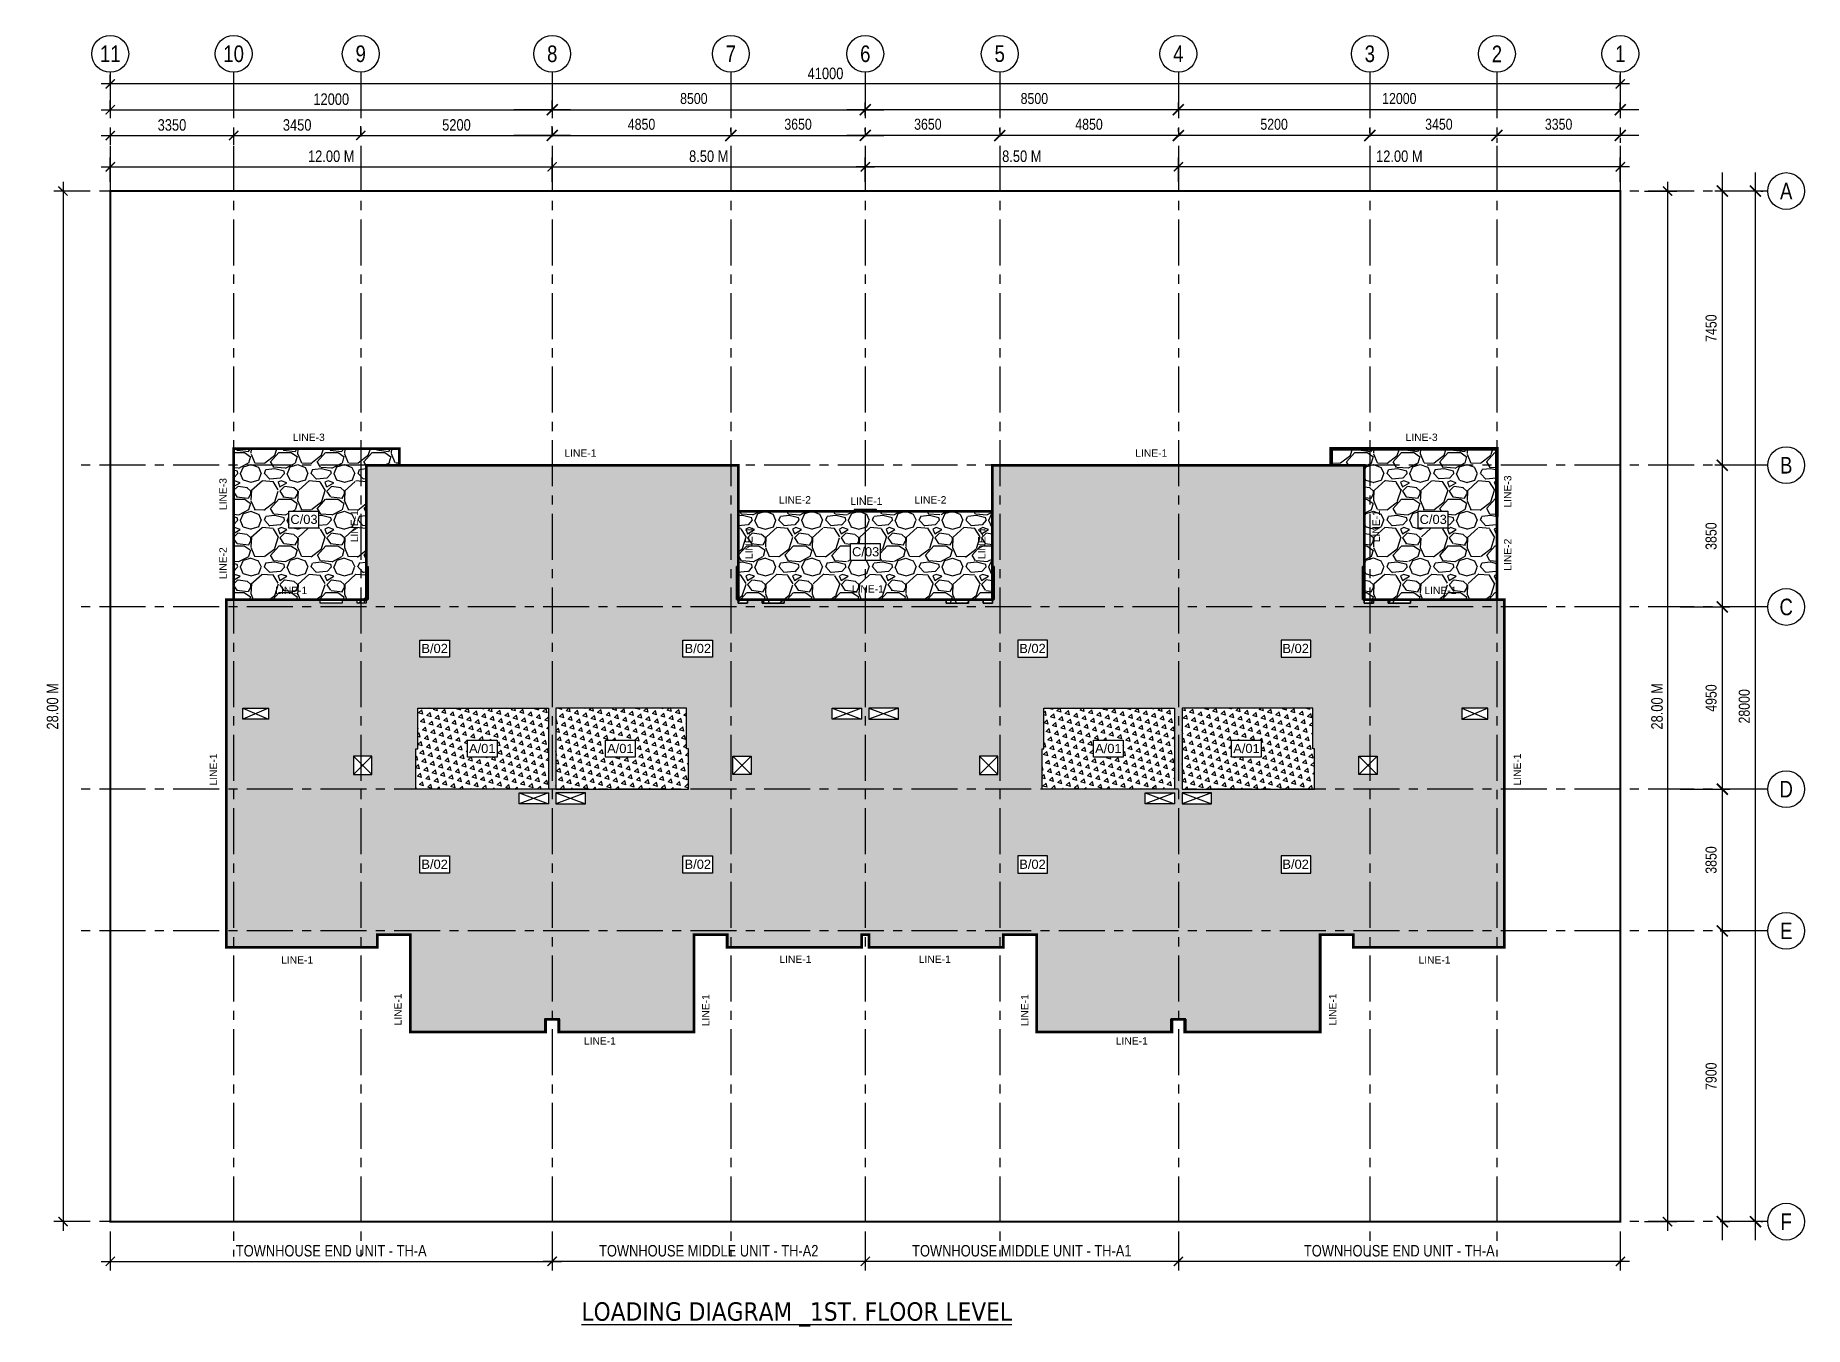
# Model space of a CAD drawing. Header units: metres. Extents: x -2 to 146, y -3 to 32.
# Drawn here: x -2.03 to 46, y -2.85 to 32.23 of the extents above; entities that cross this region are included whole.
import ezdxf
from ezdxf.enums import TextEntityAlignment as Align
from ezdxf.xclip import XClip

# ---------------------------------------------------------------- set-up
doc = ezdxf.new("R2010")
doc.units = ezdxf.units.M
doc.header["$XCLIPFRAME"] = 0
doc.header["$PDMODE"] = 34
doc.header["$PDSIZE"] = 0.1
for name, pattern in [('HIDDEN2', [0.1875, 0.125, -0.0625]), ('LAC-591-XREF-TH-A-GRID-125-4 6 8$0$CENTER', [2, 1.25, -0.25, 0.25, -0.25]), ('LAC-591-XREF-TH-A-PLOT$0$CENTER', [2, 1.25, -0.25, 0.25, -0.25]), ('LAC-591-XREF-TH-A-PLOT$0$DASHDOTX2', [2, 1, -0.5, 0, -0.5]), ('LAC-591-XREF-TH-A-PLOT-4$0$CENTER', [2, 1.25, -0.25, 0.25, -0.25])]:
    doc.linetypes.add(name, pattern=pattern)
doc.layers.get('0').update_dxf_attribs({"linetype": 'CONTINUOUS'})
doc.layers.get('DEFPOINTS').update_dxf_attribs({"linetype": 'CONTINUOUS'})
for name, color, linetype in [('LAC-591-XREF-TH-A-GRID-125-4 6 8$0$15-GRID', 8, 'LAC-591-XREF-TH-A-GRID-125-4 6 8$0$CENTER'), ('LAC-591-XREF-TH-A-GRID-125-4 6 8$0$16-GRIDN', 2, 'CONTINUOUS'), ('LAC-591-XREF-TH-A-GRID-125-4 6 8$0$17-GRIDD', 5, 'CONTINUOUS'), ('LAC-591-XREF-TH-A-PLOT$0$29-PLOT LIMIT', 5, 'LAC-591-XREF-TH-A-PLOT$0$DASHDOTX2'), ('LAC-591-XREF-TH-A-PLOT-4$0$07-DIM', 23, 'CONTINUOUS'), ('LAC-591-XREF-TH-A-PLOT-4$0$15-GRID', 8, 'LAC-591-XREF-TH-A-PLOT-4$0$CENTER'), ('LAC-591-XREF-TH-A-PLOT-4$0$16-GRIDN', 2, 'CONTINUOUS'), ('LAC-591-XREF-TH-A-PLOT-4$0$17-GRIDD', 5, 'CONTINUOUS'), ('LAC-591-XREF-TH-A-PLOT-4$0$17-GRIDD1', 5, 'CONTINUOUS'), ('S-LINE-1', 10, 'CONTINUOUS'), ('S-LINE-2', 220, 'CONTINUOUS'), ('S-LINE-3', 134, 'CONTINUOUS'), ('S-TEXT-1', 3, 'CONTINUOUS')]:
    doc.layers.add(name, color=color, linetype=linetype)
for name, color, linetype, true_color in [('S-LOAD-APARTMENT', 7, 'CONTINUOUS', 0x7a7a00), ('S-LOAD-BALCONY', 7, 'CONTINUOUS', 0x428500), ('S-LOAD-STAIRCASE', 7, 'CONTINUOUS', 0x7575ff)]:
    doc.layers.add(name, color=color, linetype=linetype, true_color=true_color)
doc.styles.add('_ACM-G-TEXT', font='arial.ttf')
doc.styles.add('Arial_1', font='arial.ttf', dxfattribs={"height": 2.458832})
doc.styles.add('LAC-591-XREF-TH-A-GRID-125-4 6 8$0$GRID-DIM-NO', font='arial.ttf', dxfattribs={"width": 0.8})
doc.styles.add('LAC-591-XREF-TH-A-PLOT-4$0$GRID-DIM-NO', font='arial.ttf', dxfattribs={"width": 0.8})
doc.styles.add('TAHOMA', font='tahoma.ttf')
doc.linetypes.add('TRACKS', pattern='A,0.15,[130,ltypeshp.shx,S=0.25,R=0,X=0,Y=0],0.15', length=0.3)
doc.dimstyles.new('LAC-591-XREF-TH-A-GRID-125-4 6 8$0$GRID-DIM-100', dxfattribs={"dimtxt": 0.3, "dimasz": 0.3, "dimexe": 0.2, "dimexo": 0.2, "dimgap": 0.15, "dimtad": 1, "dimdec": 0, "dimlfac": 1000, "dimzin": 0, "dimdsep": 46, "dimtxsty": 'LAC-591-XREF-TH-A-GRID-125-4 6 8$0$GRID-DIM-NO', "dimblk": 'LAC-591-XREF-TH-A-GRID-125-4 6 8$0$_ARCHTICK', "dimcen": 0.5, "dimdle": 0.5, "dimclrt": 3, "dimazin": 0, "dimtfac": 1, "dimtdec": 0, "dimtix": 1, "dimtmove": 0, "dimatfit": 3, "dimfxl": 1, "dimtolj": 1, "dimtzin": 0, "dimarcsym": 0})
doc.dimstyles.new('LAC-591-XREF-TH-A-PLOT-4$0$GRID-DIM-100', dxfattribs={"dimscale": 1.25, "dimtxt": 0.25, "dimasz": 0.2, "dimexe": 0.2, "dimexo": 0.2, "dimgap": 0.1, "dimtad": 1, "dimzin": 4, "dimdsep": 46, "dimtxsty": 'LAC-591-XREF-TH-A-PLOT-4$0$GRID-DIM-NO', "dimblk": 'LAC-591-XREF-TH-A-PLOT-4$0$_ARCHTICK', "dimcen": 0.5, "dimdle": 0.2, "dimclrt": 3, "dimadec": 5, "dimazin": 0, "dimtfac": 1, "dimtix": 1, "dimtmove": 0, "dimatfit": 3, "dimfxl": 0.5, "dimfxlon": 1, "dimtolj": 1, "dimtzin": 0, "dimarcsym": 0})
doc.dimstyles.new('LAC-591-XREF-TH-A-PLOT-4$0$GRID-DIM-100A', dxfattribs={"dimscale": 1.25, "dimtxt": 0.25, "dimasz": 0.2, "dimexe": 0.2, "dimexo": 0.2, "dimgap": 0.1, "dimtad": 1, "dimdec": 0, "dimlfac": 1000, "dimzin": 4, "dimdsep": 46, "dimtxsty": 'LAC-591-XREF-TH-A-PLOT-4$0$GRID-DIM-NO', "dimblk": 'LAC-591-XREF-TH-A-PLOT-4$0$_ARCHTICK', "dimcen": 0.5, "dimdle": 0.2, "dimclrt": 3, "dimadec": 5, "dimazin": 0, "dimtfac": 1, "dimtdec": 0, "dimtix": 1, "dimtmove": 0, "dimatfit": 3, "dimfxl": 0.5, "dimfxlon": 1, "dimtolj": 1, "dimtzin": 0, "dimarcsym": 0})

msp = doc.modelspace()

# ---------------------------------------------------------------- texts
at = {"layer": 'S-LINE-1', "color": 7, "linetype": 'HIDDEN2', "ltscale": 2, "style": 'Arial_1'}
for rotation, p in [(360, (12.33, 20.78)), (0, (27.831, 20.78)), (90, (6.73, 18.46)), (0, (20.095, 19.474)), (90, (34.471, 18.46)), (90, (17.44, 18)), (90, (23.761, 18)), (360, (4.48, 17.05)), (360, (20.135, 17.09)), (0, (35.681, 17.05)), (90, (2.9, 11.85)), (90, (38.301, 11.85)), (360, (4.64, 7.01)), (360, (18.168, 7.03)), (0, (21.952, 7.03)), (0, (35.521, 7.01)), (90, (7.91, 5.33)), (90, (16.27, 5.31)), (90, (24.931, 5.31)), (90, (33.291, 5.33)), (360, (12.86, 4.81)), (0, (27.301, 4.81))]:
    msp.add_text('LINE-1', height=0.2, rotation=rotation, dxfattribs=at).set_placement(p)
at = {"layer": 'S-LINE-2', "color": 7, "linetype": 'TRACKS', "ltscale": 0.5, "style": 'Arial_1'}
for rotation, p in [(0, (18.155, 19.51)), (0, (21.833, 19.51)), (90, (3.16, 17.452)), (90, (38.041, 17.685))]:
    msp.add_text('LINE-2', height=0.2, rotation=rotation, dxfattribs=at).set_placement(p)
at = {"layer": 'S-LINE-3', "color": 7, "linetype": 'TRACKS', "ltscale": 0.5, "style": 'Arial_1'}
for rotation, p in [(360, (4.954, 21.21)), (0, (35.171, 21.21)), (90, (3.16, 19.331)), (90, (38.041, 19.402))]:
    msp.add_text('LINE-3', height=0.2, rotation=rotation, dxfattribs=at).set_placement(p)
at = {"layer": 'S-LOAD-APARTMENT', "color": 7, "style": '_ACM-G-TEXT'}
for p in [(8.448, 15.448), (15.594, 15.448), (24.681, 15.448), (31.826, 15.448), (8.448, 9.585), (15.594, 9.585), (24.681, 9.585), (31.826, 9.585)]:
    msp.add_text('B/02', height=0.25, dxfattribs=at).set_placement(p)
at = {"layer": 'S-LOAD-BALCONY', "color": 7, "style": '_ACM-G-TEXT'}
for p in [(4.891, 18.954), (35.552, 18.954), (20.141, 18.074)]:
    msp.add_text('C/03', height=0.25, dxfattribs=at).set_placement(p)
at = {"layer": 'S-LOAD-STAIRCASE', "color": 7, "style": '_ACM-G-TEXT'}
for p in [(9.741, 12.731), (13.491, 12.731), (26.741, 12.731), (30.491, 12.731)]:
    msp.add_text('A/01', height=0.25, dxfattribs=at).set_placement(p)
at = {"layer": 'S-TEXT-1', "style": 'TAHOMA'}
msp.add_text('%%ULOADING DIAGRAM _1ST. FLOOR LEVEL', height=0.5, dxfattribs=at).set_placement((18.639, -2.441), align=Align.MIDDLE_CENTER)

# ---------------------------------------------------------------- blocks, each defined once
blk = doc.blocks.new('LAC-591-XREF-TH-A-GRID-125-4 6 8$0$_ARCHTICK')
at = {"color": 0, "linetype": 'ByBlock', "ltscale": 30, "const_width": 0.15}
blk.add_lwpolyline([(-0.5, -0.5), (0.5, 0.5)], dxfattribs=at)
blk = doc.blocks.new('*D48')
at = {"layer": 'DEFPOINTS', "color": 0, "transparency": 16777216}
for p in [(37.65, 29.649), (37.65, 29.509), (41, 29.649)]:
    blk.add_point(p, dxfattribs=at)
at = {"layer": 'LAC-591-XREF-TH-A-GRID-125-4 6 8$0$17-GRIDD', "color": 0, "lineweight": -2, "transparency": 16777216}
for p, q in [((41.5, 29.509), (37.15, 29.509)), ((37.65, 29.449), (37.65, 29.309)), ((41, 29.449), (41, 29.309))]:
    blk.add_line(p, q, dxfattribs=at)
at = {"layer": 'LAC-591-XREF-TH-A-GRID-125-4 6 8$0$17-GRIDD', "color": 0, "lineweight": -2, "transparency": 16777216, "xscale": 0.3, "yscale": 0.3, "zscale": 0.3, "rotation": 180}
blk.add_blockref('LAC-591-XREF-TH-A-GRID-125-4 6 8$0$_ARCHTICK', (37.65, 29.509), dxfattribs=at)
at = {"layer": 'LAC-591-XREF-TH-A-GRID-125-4 6 8$0$17-GRIDD', "color": 0, "lineweight": -2, "transparency": 16777216, "xscale": 0.3, "yscale": 0.3, "zscale": 0.3}
blk.add_blockref('LAC-591-XREF-TH-A-GRID-125-4 6 8$0$_ARCHTICK', (41, 29.509), dxfattribs=at)
at = {"layer": 'LAC-591-XREF-TH-A-GRID-125-4 6 8$0$17-GRIDD', "color": 3, "transparency": 16777216, "insert": (39.325, 29.813), "char_height": 0.3, "attachment_point": 5, "style": 'LAC-591-XREF-TH-A-GRID-125-4 6 8$0$GRID-DIM-NO'}
blk.add_mtext('\\A1;3350', dxfattribs=at)
blk = doc.blocks.new('*D49')
at = {"layer": 'DEFPOINTS', "color": 0, "transparency": 16777216}
for p in [(34.2, 29.509), (34.2, 29.395), (37.65, 29.649)]:
    blk.add_point(p, dxfattribs=at)
at = {"layer": 'LAC-591-XREF-TH-A-GRID-125-4 6 8$0$17-GRIDD', "color": 0, "lineweight": -2, "transparency": 16777216}
for p, q in [((38.15, 29.509), (33.7, 29.509)), ((34.2, 29.595), (34.2, 29.709)), ((37.65, 29.449), (37.65, 29.309))]:
    blk.add_line(p, q, dxfattribs=at)
at = {"layer": 'LAC-591-XREF-TH-A-GRID-125-4 6 8$0$17-GRIDD', "color": 0, "lineweight": -2, "transparency": 16777216, "xscale": 0.3, "yscale": 0.3, "zscale": 0.3, "rotation": 180}
blk.add_blockref('LAC-591-XREF-TH-A-GRID-125-4 6 8$0$_ARCHTICK', (34.2, 29.509), dxfattribs=at)
at = {"layer": 'LAC-591-XREF-TH-A-GRID-125-4 6 8$0$17-GRIDD', "color": 0, "lineweight": -2, "transparency": 16777216, "xscale": 0.3, "yscale": 0.3, "zscale": 0.3}
blk.add_blockref('LAC-591-XREF-TH-A-GRID-125-4 6 8$0$_ARCHTICK', (37.65, 29.509), dxfattribs=at)
at = {"layer": 'LAC-591-XREF-TH-A-GRID-125-4 6 8$0$17-GRIDD', "color": 3, "transparency": 16777216, "insert": (36.075, 29.813), "char_height": 0.3, "attachment_point": 5, "style": 'LAC-591-XREF-TH-A-GRID-125-4 6 8$0$GRID-DIM-NO'}
blk.add_mtext('\\A1;3450', dxfattribs=at)
blk = doc.blocks.new('*D50')
at = {"layer": 'DEFPOINTS', "color": 0, "transparency": 16777216}
for p in [(29, 29.509), (29, 29.42), (34.2, 29.381)]:
    blk.add_point(p, dxfattribs=at)
at = {"layer": 'LAC-591-XREF-TH-A-GRID-125-4 6 8$0$17-GRIDD', "color": 0, "lineweight": -2, "transparency": 16777216}
for p, q in [((34.7, 29.509), (28.5, 29.509)), ((29, 29.62), (29, 29.709)), ((34.2, 29.581), (34.2, 29.709))]:
    blk.add_line(p, q, dxfattribs=at)
at = {"layer": 'LAC-591-XREF-TH-A-GRID-125-4 6 8$0$17-GRIDD', "color": 0, "lineweight": -2, "transparency": 16777216, "xscale": 0.3, "yscale": 0.3, "zscale": 0.3, "rotation": 180}
blk.add_blockref('LAC-591-XREF-TH-A-GRID-125-4 6 8$0$_ARCHTICK', (29, 29.509), dxfattribs=at)
at = {"layer": 'LAC-591-XREF-TH-A-GRID-125-4 6 8$0$17-GRIDD', "color": 0, "lineweight": -2, "transparency": 16777216, "xscale": 0.3, "yscale": 0.3, "zscale": 0.3}
blk.add_blockref('LAC-591-XREF-TH-A-GRID-125-4 6 8$0$_ARCHTICK', (34.2, 29.509), dxfattribs=at)
at = {"layer": 'LAC-591-XREF-TH-A-GRID-125-4 6 8$0$17-GRIDD', "color": 3, "transparency": 16777216, "insert": (31.6, 29.812), "char_height": 0.3, "attachment_point": 5, "style": 'LAC-591-XREF-TH-A-GRID-125-4 6 8$0$GRID-DIM-NO'}
blk.add_mtext('\\A1;5200', dxfattribs=at)
blk = doc.blocks.new('*D51')
at = {"layer": 'DEFPOINTS', "color": 0, "transparency": 16777216}
for p in [(24.15, 29.509), (24.15, 29.42), (29, 29.42)]:
    blk.add_point(p, dxfattribs=at)
at = {"layer": 'LAC-591-XREF-TH-A-GRID-125-4 6 8$0$17-GRIDD', "color": 0, "lineweight": -2, "transparency": 16777216}
for p, q in [((29.5, 29.509), (23.65, 29.509)), ((24.15, 29.62), (24.15, 29.709)), ((29, 29.62), (29, 29.709))]:
    blk.add_line(p, q, dxfattribs=at)
at = {"layer": 'LAC-591-XREF-TH-A-GRID-125-4 6 8$0$17-GRIDD', "color": 0, "lineweight": -2, "transparency": 16777216, "xscale": 0.3, "yscale": 0.3, "zscale": 0.3, "rotation": 180}
blk.add_blockref('LAC-591-XREF-TH-A-GRID-125-4 6 8$0$_ARCHTICK', (24.15, 29.509), dxfattribs=at)
at = {"layer": 'LAC-591-XREF-TH-A-GRID-125-4 6 8$0$17-GRIDD', "color": 0, "lineweight": -2, "transparency": 16777216, "xscale": 0.3, "yscale": 0.3, "zscale": 0.3}
blk.add_blockref('LAC-591-XREF-TH-A-GRID-125-4 6 8$0$_ARCHTICK', (29, 29.509), dxfattribs=at)
at = {"layer": 'LAC-591-XREF-TH-A-GRID-125-4 6 8$0$17-GRIDD', "color": 3, "transparency": 16777216, "insert": (26.575, 29.812), "char_height": 0.3, "attachment_point": 5, "style": 'LAC-591-XREF-TH-A-GRID-125-4 6 8$0$GRID-DIM-NO'}
blk.add_mtext('\\A1;4850', dxfattribs=at)
blk = doc.blocks.new('*D52')
at = {"layer": 'DEFPOINTS', "color": 0, "transparency": 16777216}
for p in [(20.5, 29.509), (20.5, 29.42), (24.15, 29.42)]:
    blk.add_point(p, dxfattribs=at)
at = {"layer": 'LAC-591-XREF-TH-A-GRID-125-4 6 8$0$17-GRIDD', "color": 0, "lineweight": -2, "transparency": 16777216}
for p, q in [((24.65, 29.509), (20, 29.509)), ((20.5, 29.62), (20.5, 29.709)), ((24.15, 29.62), (24.15, 29.709))]:
    blk.add_line(p, q, dxfattribs=at)
at = {"layer": 'LAC-591-XREF-TH-A-GRID-125-4 6 8$0$17-GRIDD', "color": 0, "lineweight": -2, "transparency": 16777216, "xscale": 0.3, "yscale": 0.3, "zscale": 0.3, "rotation": 180}
blk.add_blockref('LAC-591-XREF-TH-A-GRID-125-4 6 8$0$_ARCHTICK', (20.5, 29.509), dxfattribs=at)
at = {"layer": 'LAC-591-XREF-TH-A-GRID-125-4 6 8$0$17-GRIDD', "color": 0, "lineweight": -2, "transparency": 16777216, "xscale": 0.3, "yscale": 0.3, "zscale": 0.3}
blk.add_blockref('LAC-591-XREF-TH-A-GRID-125-4 6 8$0$_ARCHTICK', (24.15, 29.509), dxfattribs=at)
at = {"layer": 'LAC-591-XREF-TH-A-GRID-125-4 6 8$0$17-GRIDD', "color": 3, "transparency": 16777216, "insert": (22.199, 29.813), "char_height": 0.3, "attachment_point": 5, "style": 'LAC-591-XREF-TH-A-GRID-125-4 6 8$0$GRID-DIM-NO'}
blk.add_mtext('\\A1;3650', dxfattribs=at)
blk = doc.blocks.new('*D53')
at = {"layer": 'DEFPOINTS', "color": 0, "transparency": 16777216}
for p in [(29, 30.209), (29, 30.019), (41, 30.019)]:
    blk.add_point(p, dxfattribs=at)
at = {"layer": 'LAC-591-XREF-TH-A-GRID-125-4 6 8$0$17-GRIDD', "color": 0, "lineweight": -2, "transparency": 16777216}
for p, q in [((29, 30.219), (29, 30.409)), ((41, 30.219), (41, 30.409)), ((41.5, 30.209), (28.5, 30.209))]:
    blk.add_line(p, q, dxfattribs=at)
at = {"layer": 'LAC-591-XREF-TH-A-GRID-125-4 6 8$0$17-GRIDD', "color": 0, "lineweight": -2, "transparency": 16777216, "xscale": 0.3, "yscale": 0.3, "zscale": 0.3, "rotation": 180}
blk.add_blockref('LAC-591-XREF-TH-A-GRID-125-4 6 8$0$_ARCHTICK', (29, 30.209), dxfattribs=at)
at = {"layer": 'LAC-591-XREF-TH-A-GRID-125-4 6 8$0$17-GRIDD', "color": 0, "lineweight": -2, "transparency": 16777216, "xscale": 0.3, "yscale": 0.3, "zscale": 0.3}
blk.add_blockref('LAC-591-XREF-TH-A-GRID-125-4 6 8$0$_ARCHTICK', (41, 30.209), dxfattribs=at)
at = {"layer": 'LAC-591-XREF-TH-A-GRID-125-4 6 8$0$17-GRIDD', "color": 3, "transparency": 16777216, "insert": (35, 30.512), "char_height": 0.3, "attachment_point": 5, "style": 'LAC-591-XREF-TH-A-GRID-125-4 6 8$0$GRID-DIM-NO'}
blk.add_mtext('\\A1;12000', dxfattribs=at)
blk = doc.blocks.new('*D54')
at = {"layer": 'DEFPOINTS', "color": 0, "transparency": 16777216}
for p in [(20.5, 30.209), (20.5, 29.854), (29, 30.019)]:
    blk.add_point(p, dxfattribs=at)
at = {"layer": 'LAC-591-XREF-TH-A-GRID-125-4 6 8$0$17-GRIDD', "color": 0, "lineweight": -2, "transparency": 16777216}
for p, q in [((20.5, 30.054), (20.5, 30.409)), ((29, 30.219), (29, 30.409)), ((29.5, 30.209), (20, 30.209))]:
    blk.add_line(p, q, dxfattribs=at)
at = {"layer": 'LAC-591-XREF-TH-A-GRID-125-4 6 8$0$17-GRIDD', "color": 0, "lineweight": -2, "transparency": 16777216, "xscale": 0.3, "yscale": 0.3, "zscale": 0.3, "rotation": 180}
blk.add_blockref('LAC-591-XREF-TH-A-GRID-125-4 6 8$0$_ARCHTICK', (20.5, 30.209), dxfattribs=at)
at = {"layer": 'LAC-591-XREF-TH-A-GRID-125-4 6 8$0$17-GRIDD', "color": 0, "lineweight": -2, "transparency": 16777216, "xscale": 0.3, "yscale": 0.3, "zscale": 0.3}
blk.add_blockref('LAC-591-XREF-TH-A-GRID-125-4 6 8$0$_ARCHTICK', (29, 30.209), dxfattribs=at)
at = {"layer": 'LAC-591-XREF-TH-A-GRID-125-4 6 8$0$17-GRIDD', "color": 3, "transparency": 16777216, "insert": (25.091, 30.512), "char_height": 0.3, "attachment_point": 5, "style": 'LAC-591-XREF-TH-A-GRID-125-4 6 8$0$GRID-DIM-NO'}
blk.add_mtext('\\A1;8500', dxfattribs=at)
blk = doc.blocks.new('*D55')
at = {"layer": 'DEFPOINTS', "color": 0, "transparency": 16777216}
for p in [(44.693, 28), (43.77, 20.55), (44.693, 20.55)]:
    blk.add_point(p, dxfattribs=at)
at = {"layer": 'LAC-591-XREF-TH-A-GRID-125-4 6 8$0$17-GRIDD', "color": 0, "lineweight": -2, "transparency": 16777216}
for p, q in [((43.77, 28.5), (43.77, 20.05)), ((44.493, 28), (43.57, 28)), ((44.493, 20.55), (43.57, 20.55))]:
    blk.add_line(p, q, dxfattribs=at)
at = {"layer": 'LAC-591-XREF-TH-A-GRID-125-4 6 8$0$17-GRIDD', "color": 0, "lineweight": -2, "transparency": 16777216, "xscale": 0.3, "yscale": 0.3, "zscale": 0.3}
for p, rotation in [((43.77, 28), 90), ((43.77, 20.55), 270)]:
    blk.add_blockref('LAC-591-XREF-TH-A-GRID-125-4 6 8$0$_ARCHTICK', p, dxfattribs=dict(at, rotation=rotation))
at = {"layer": 'LAC-591-XREF-TH-A-GRID-125-4 6 8$0$17-GRIDD', "color": 3, "transparency": 16777216, "insert": (43.467, 24.275), "char_height": 0.3, "attachment_point": 5, "rotation": 90, "style": 'LAC-591-XREF-TH-A-GRID-125-4 6 8$0$GRID-DIM-NO'}
blk.add_mtext('\\A1;7450', dxfattribs=at)
blk = doc.blocks.new('*D56')
at = {"layer": 'DEFPOINTS', "color": 0, "transparency": 16777216}
for p in [(44.693, 20.55), (43.698, 16.7), (43.77, 16.7)]:
    blk.add_point(p, dxfattribs=at)
at = {"layer": 'LAC-591-XREF-TH-A-GRID-125-4 6 8$0$17-GRIDD', "color": 0, "lineweight": -2, "transparency": 16777216}
for p, q in [((43.77, 21.05), (43.77, 16.2)), ((44.493, 20.55), (43.57, 20.55)), ((43.898, 16.7), (43.97, 16.7))]:
    blk.add_line(p, q, dxfattribs=at)
at = {"layer": 'LAC-591-XREF-TH-A-GRID-125-4 6 8$0$17-GRIDD', "color": 0, "lineweight": -2, "transparency": 16777216, "xscale": 0.3, "yscale": 0.3, "zscale": 0.3}
for p, rotation in [((43.77, 20.55), 90), ((43.77, 16.7), 270)]:
    blk.add_blockref('LAC-591-XREF-TH-A-GRID-125-4 6 8$0$_ARCHTICK', p, dxfattribs=dict(at, rotation=rotation))
at = {"layer": 'LAC-591-XREF-TH-A-GRID-125-4 6 8$0$17-GRIDD', "color": 3, "transparency": 16777216, "insert": (43.466, 18.625), "char_height": 0.3, "attachment_point": 5, "rotation": 90, "style": 'LAC-591-XREF-TH-A-GRID-125-4 6 8$0$GRID-DIM-NO'}
blk.add_mtext('\\A1;3850', dxfattribs=at)
blk = doc.blocks.new('*D57')
at = {"layer": 'DEFPOINTS', "color": 0, "transparency": 16777216}
for p in [(42.421, 16.7), (42.421, 11.75), (43.77, 11.75)]:
    blk.add_point(p, dxfattribs=at)
at = {"layer": 'LAC-591-XREF-TH-A-GRID-125-4 6 8$0$17-GRIDD', "color": 0, "lineweight": -2, "transparency": 16777216}
for p, q in [((43.77, 17.2), (43.77, 11.25)), ((42.621, 16.7), (43.97, 16.7)), ((42.621, 11.75), (43.97, 11.75))]:
    blk.add_line(p, q, dxfattribs=at)
at = {"layer": 'LAC-591-XREF-TH-A-GRID-125-4 6 8$0$17-GRIDD', "color": 0, "lineweight": -2, "transparency": 16777216, "xscale": 0.3, "yscale": 0.3, "zscale": 0.3}
for p, rotation in [((43.77, 16.7), 90), ((43.77, 11.75), 270)]:
    blk.add_blockref('LAC-591-XREF-TH-A-GRID-125-4 6 8$0$_ARCHTICK', p, dxfattribs=dict(at, rotation=rotation))
at = {"layer": 'LAC-591-XREF-TH-A-GRID-125-4 6 8$0$17-GRIDD', "color": 3, "transparency": 16777216, "insert": (43.467, 14.225), "char_height": 0.3, "attachment_point": 5, "rotation": 90, "style": 'LAC-591-XREF-TH-A-GRID-125-4 6 8$0$GRID-DIM-NO'}
blk.add_mtext('\\A1;4950', dxfattribs=at)
blk = doc.blocks.new('*D58')
at = {"layer": 'DEFPOINTS', "color": 0, "transparency": 16777216}
for p in [(42.421, 11.75), (43.514, 7.9), (43.77, 7.9)]:
    blk.add_point(p, dxfattribs=at)
at = {"layer": 'LAC-591-XREF-TH-A-GRID-125-4 6 8$0$17-GRIDD', "color": 0, "lineweight": -2, "transparency": 16777216}
for p, q in [((43.77, 12.25), (43.77, 7.4)), ((42.621, 11.75), (43.97, 11.75)), ((43.714, 7.9), (43.97, 7.9))]:
    blk.add_line(p, q, dxfattribs=at)
at = {"layer": 'LAC-591-XREF-TH-A-GRID-125-4 6 8$0$17-GRIDD', "color": 0, "lineweight": -2, "transparency": 16777216, "xscale": 0.3, "yscale": 0.3, "zscale": 0.3}
for p, rotation in [((43.77, 11.75), 90), ((43.77, 7.9), 270)]:
    blk.add_blockref('LAC-591-XREF-TH-A-GRID-125-4 6 8$0$_ARCHTICK', p, dxfattribs=dict(at, rotation=rotation))
at = {"layer": 'LAC-591-XREF-TH-A-GRID-125-4 6 8$0$17-GRIDD', "color": 3, "transparency": 16777216, "insert": (43.466, 9.825), "char_height": 0.3, "attachment_point": 5, "rotation": 90, "style": 'LAC-591-XREF-TH-A-GRID-125-4 6 8$0$GRID-DIM-NO'}
blk.add_mtext('\\A1;3850', dxfattribs=at)
blk = doc.blocks.new('*D59')
at = {"layer": 'DEFPOINTS', "color": 0, "transparency": 16777216}
for p in [(43.514, 7.9), (43.514, 0), (43.77, 0)]:
    blk.add_point(p, dxfattribs=at)
at = {"layer": 'LAC-591-XREF-TH-A-GRID-125-4 6 8$0$17-GRIDD', "color": 0, "lineweight": -2, "transparency": 16777216}
for p, q in [((43.77, 8.4), (43.77, -0.5)), ((43.714, 7.9), (43.97, 7.9)), ((43.714, 0), (43.97, 0))]:
    blk.add_line(p, q, dxfattribs=at)
at = {"layer": 'LAC-591-XREF-TH-A-GRID-125-4 6 8$0$17-GRIDD', "color": 0, "lineweight": -2, "transparency": 16777216, "xscale": 0.3, "yscale": 0.3, "zscale": 0.3}
for p, rotation in [((43.77, 7.9), 90), ((43.77, 0), 270)]:
    blk.add_blockref('LAC-591-XREF-TH-A-GRID-125-4 6 8$0$_ARCHTICK', p, dxfattribs=dict(at, rotation=rotation))
at = {"layer": 'LAC-591-XREF-TH-A-GRID-125-4 6 8$0$17-GRIDD', "color": 3, "transparency": 16777216, "insert": (43.467, 3.95), "char_height": 0.3, "attachment_point": 5, "rotation": 90, "style": 'LAC-591-XREF-TH-A-GRID-125-4 6 8$0$GRID-DIM-NO'}
blk.add_mtext('\\A1;7900', dxfattribs=at)
blk = doc.blocks.new('*D60')
at = {"layer": 'DEFPOINTS', "color": 0, "transparency": 16777216}
for p in [(44.615, 28), (44.67, 28), (44.615, 0)]:
    blk.add_point(p, dxfattribs=at)
at = {"layer": 'LAC-591-XREF-TH-A-GRID-125-4 6 8$0$17-GRIDD', "color": 0, "lineweight": -2, "transparency": 16777216}
for p, q in [((44.67, -0.5), (44.67, 28.5)), ((44.815, 28), (44.87, 28)), ((44.815, 0), (44.87, 0))]:
    blk.add_line(p, q, dxfattribs=at)
at = {"layer": 'LAC-591-XREF-TH-A-GRID-125-4 6 8$0$17-GRIDD', "color": 0, "lineweight": -2, "transparency": 16777216, "xscale": 0.3, "yscale": 0.3, "zscale": 0.3}
for p, rotation in [((44.67, 28), 90), ((44.67, 0), 270)]:
    blk.add_blockref('LAC-591-XREF-TH-A-GRID-125-4 6 8$0$_ARCHTICK', p, dxfattribs=dict(at, rotation=rotation))
at = {"layer": 'LAC-591-XREF-TH-A-GRID-125-4 6 8$0$17-GRIDD', "color": 3, "transparency": 16777216, "insert": (44.367, 14), "char_height": 0.3, "attachment_point": 5, "rotation": 90, "style": 'LAC-591-XREF-TH-A-GRID-125-4 6 8$0$GRID-DIM-NO'}
blk.add_mtext('\\A1;28000', dxfattribs=at)
blk = doc.blocks.new('LAC-591-XREF-TH-A-GRID-125-4 6 8$0$GRID-NO')
at = {"layer": 'LAC-591-XREF-TH-A-GRID-125-4 6 8$0$16-GRIDN', "color": 5, "linetype": 'Continuous'}
blk.add_circle((0, 0.5), 0.5, dxfattribs=at)
at = {"layer": 'LAC-591-XREF-TH-A-GRID-125-4 6 8$0$16-GRIDN', "style": 'LAC-591-XREF-TH-A-GRID-125-4 6 8$0$GRID-DIM-NO', "width": 0.8}
blk.add_attdef('NO.', text='', height=0.45, dxfattribs=at).set_placement((0, 0.5), align=Align.MIDDLE)
blk = doc.blocks.new('*D61')
at = {"layer": 'DEFPOINTS', "color": 0, "transparency": 16777216}
for p in [(12, 29.42), (16.85, 29.509), (16.85, 29.42)]:
    blk.add_point(p, dxfattribs=at)
at = {"layer": 'LAC-591-XREF-TH-A-GRID-125-4 6 8$0$17-GRIDD', "color": 0, "lineweight": -2, "transparency": 16777216}
for p, q in [((11.5, 29.509), (17.35, 29.509)), ((12, 29.62), (12, 29.709)), ((16.85, 29.62), (16.85, 29.709))]:
    blk.add_line(p, q, dxfattribs=at)
at = {"layer": 'LAC-591-XREF-TH-A-GRID-125-4 6 8$0$17-GRIDD', "color": 0, "lineweight": -2, "transparency": 16777216, "xscale": 0.3, "yscale": 0.3, "zscale": 0.3, "rotation": 180}
blk.add_blockref('LAC-591-XREF-TH-A-GRID-125-4 6 8$0$_ARCHTICK', (12, 29.509), dxfattribs=at)
at = {"layer": 'LAC-591-XREF-TH-A-GRID-125-4 6 8$0$17-GRIDD', "color": 0, "lineweight": -2, "transparency": 16777216, "xscale": 0.3, "yscale": 0.3, "zscale": 0.3}
blk.add_blockref('LAC-591-XREF-TH-A-GRID-125-4 6 8$0$_ARCHTICK', (16.85, 29.509), dxfattribs=at)
at = {"layer": 'LAC-591-XREF-TH-A-GRID-125-4 6 8$0$17-GRIDD', "color": 3, "transparency": 16777216, "insert": (14.425, 29.812), "char_height": 0.3, "attachment_point": 5, "style": 'LAC-591-XREF-TH-A-GRID-125-4 6 8$0$GRID-DIM-NO'}
blk.add_mtext('\\A1;4850', dxfattribs=at)
blk = doc.blocks.new('*D62')
at = {"layer": 'DEFPOINTS', "color": 0, "transparency": 16777216}
for p in [(16.85, 29.42), (20.5, 29.509), (20.5, 29.42)]:
    blk.add_point(p, dxfattribs=at)
at = {"layer": 'LAC-591-XREF-TH-A-GRID-125-4 6 8$0$17-GRIDD', "color": 0, "lineweight": -2, "transparency": 16777216}
for p, q in [((16.35, 29.509), (21, 29.509)), ((16.85, 29.62), (16.85, 29.709)), ((20.5, 29.62), (20.5, 29.709))]:
    blk.add_line(p, q, dxfattribs=at)
at = {"layer": 'LAC-591-XREF-TH-A-GRID-125-4 6 8$0$17-GRIDD', "color": 0, "lineweight": -2, "transparency": 16777216, "xscale": 0.3, "yscale": 0.3, "zscale": 0.3, "rotation": 180}
blk.add_blockref('LAC-591-XREF-TH-A-GRID-125-4 6 8$0$_ARCHTICK', (16.85, 29.509), dxfattribs=at)
at = {"layer": 'LAC-591-XREF-TH-A-GRID-125-4 6 8$0$17-GRIDD', "color": 0, "lineweight": -2, "transparency": 16777216, "xscale": 0.3, "yscale": 0.3, "zscale": 0.3}
blk.add_blockref('LAC-591-XREF-TH-A-GRID-125-4 6 8$0$_ARCHTICK', (20.5, 29.509), dxfattribs=at)
at = {"layer": 'LAC-591-XREF-TH-A-GRID-125-4 6 8$0$17-GRIDD', "color": 3, "transparency": 16777216, "insert": (18.675, 29.813), "char_height": 0.3, "attachment_point": 5, "style": 'LAC-591-XREF-TH-A-GRID-125-4 6 8$0$GRID-DIM-NO'}
blk.add_mtext('\\A1;3650', dxfattribs=at)
blk = doc.blocks.new('*D63')
at = {"layer": 'DEFPOINTS', "color": 0, "transparency": 16777216}
for p in [(7.15, 29.509), (7.15, 29.42), (12, 29.42)]:
    blk.add_point(p, dxfattribs=at)
at = {"layer": 'LAC-591-XREF-TH-A-GRID-125-4 6 8$0$17-GRIDD', "color": 0, "lineweight": -2, "transparency": 16777216}
for p, q in [((12.5, 29.509), (6.65, 29.509)), ((7.15, 29.62), (7.15, 29.709)), ((12, 29.62), (12, 29.709))]:
    blk.add_line(p, q, dxfattribs=at)
at = {"layer": 'LAC-591-XREF-TH-A-GRID-125-4 6 8$0$17-GRIDD', "color": 0, "lineweight": -2, "transparency": 16777216, "xscale": 0.3, "yscale": 0.3, "zscale": 0.3, "rotation": 180}
blk.add_blockref('LAC-591-XREF-TH-A-GRID-125-4 6 8$0$_ARCHTICK', (7.15, 29.509), dxfattribs=at)
at = {"layer": 'LAC-591-XREF-TH-A-GRID-125-4 6 8$0$17-GRIDD', "color": 0, "lineweight": -2, "transparency": 16777216, "xscale": 0.3, "yscale": 0.3, "zscale": 0.3}
blk.add_blockref('LAC-591-XREF-TH-A-GRID-125-4 6 8$0$_ARCHTICK', (12, 29.509), dxfattribs=at)
at = {"layer": 'LAC-591-XREF-TH-A-GRID-125-4 6 8$0$17-GRIDD', "color": 3, "transparency": 16777216, "insert": (9.575, 29.812), "char_height": 0.3, "attachment_point": 5, "style": 'LAC-591-XREF-TH-A-GRID-125-4 6 8$0$GRID-DIM-NO'}
blk.add_mtext('\\A1;4850', dxfattribs=at)
blk = doc.blocks.new('*D64')
at = {"layer": 'DEFPOINTS', "color": 0, "transparency": 16777216}
for p in [(3.5, 29.509), (3.5, 29.42), (7.15, 29.42)]:
    blk.add_point(p, dxfattribs=at)
at = {"layer": 'LAC-591-XREF-TH-A-GRID-125-4 6 8$0$17-GRIDD', "color": 0, "lineweight": -2, "transparency": 16777216}
for p, q in [((7.65, 29.509), (3, 29.509)), ((3.5, 29.62), (3.5, 29.709)), ((7.15, 29.62), (7.15, 29.709))]:
    blk.add_line(p, q, dxfattribs=at)
at = {"layer": 'LAC-591-XREF-TH-A-GRID-125-4 6 8$0$17-GRIDD', "color": 0, "lineweight": -2, "transparency": 16777216, "xscale": 0.3, "yscale": 0.3, "zscale": 0.3, "rotation": 180}
blk.add_blockref('LAC-591-XREF-TH-A-GRID-125-4 6 8$0$_ARCHTICK', (3.5, 29.509), dxfattribs=at)
at = {"layer": 'LAC-591-XREF-TH-A-GRID-125-4 6 8$0$17-GRIDD', "color": 0, "lineweight": -2, "transparency": 16777216, "xscale": 0.3, "yscale": 0.3, "zscale": 0.3}
blk.add_blockref('LAC-591-XREF-TH-A-GRID-125-4 6 8$0$_ARCHTICK', (7.15, 29.509), dxfattribs=at)
at = {"layer": 'LAC-591-XREF-TH-A-GRID-125-4 6 8$0$17-GRIDD', "color": 3, "transparency": 16777216, "insert": (5.325, 29.813), "char_height": 0.3, "attachment_point": 5, "style": 'LAC-591-XREF-TH-A-GRID-125-4 6 8$0$GRID-DIM-NO'}
blk.add_mtext('\\A1;3650', dxfattribs=at)
blk = doc.blocks.new('*D65')
at = {"layer": 'DEFPOINTS', "color": 0, "transparency": 16777216}
for p in [(-5, 29.42), (-0.15, 29.509), (-0.15, 29.42)]:
    blk.add_point(p, dxfattribs=at)
at = {"layer": 'LAC-591-XREF-TH-A-GRID-125-4 6 8$0$17-GRIDD', "color": 0, "lineweight": -2, "transparency": 16777216}
for p, q in [((-5.5, 29.509), (0.35, 29.509)), ((-5, 29.62), (-5, 29.709)), ((-0.15, 29.62), (-0.15, 29.709))]:
    blk.add_line(p, q, dxfattribs=at)
at = {"layer": 'LAC-591-XREF-TH-A-GRID-125-4 6 8$0$17-GRIDD', "color": 0, "lineweight": -2, "transparency": 16777216, "xscale": 0.3, "yscale": 0.3, "zscale": 0.3, "rotation": 180}
blk.add_blockref('LAC-591-XREF-TH-A-GRID-125-4 6 8$0$_ARCHTICK', (-5, 29.509), dxfattribs=at)
at = {"layer": 'LAC-591-XREF-TH-A-GRID-125-4 6 8$0$17-GRIDD', "color": 0, "lineweight": -2, "transparency": 16777216, "xscale": 0.3, "yscale": 0.3, "zscale": 0.3}
blk.add_blockref('LAC-591-XREF-TH-A-GRID-125-4 6 8$0$_ARCHTICK', (-0.15, 29.509), dxfattribs=at)
at = {"layer": 'LAC-591-XREF-TH-A-GRID-125-4 6 8$0$17-GRIDD', "color": 3, "transparency": 16777216, "insert": (-2.575, 29.812), "char_height": 0.3, "attachment_point": 5, "style": 'LAC-591-XREF-TH-A-GRID-125-4 6 8$0$GRID-DIM-NO'}
blk.add_mtext('\\A1;4850', dxfattribs=at)
blk = doc.blocks.new('*D66')
at = {"layer": 'DEFPOINTS', "color": 0, "transparency": 16777216}
for p in [(-0.15, 29.42), (3.5, 29.509), (3.5, 29.42)]:
    blk.add_point(p, dxfattribs=at)
at = {"layer": 'LAC-591-XREF-TH-A-GRID-125-4 6 8$0$17-GRIDD', "color": 0, "lineweight": -2, "transparency": 16777216}
for p, q in [((-0.65, 29.509), (4, 29.509)), ((-0.15, 29.62), (-0.15, 29.709)), ((3.5, 29.62), (3.5, 29.709))]:
    blk.add_line(p, q, dxfattribs=at)
at = {"layer": 'LAC-591-XREF-TH-A-GRID-125-4 6 8$0$17-GRIDD', "color": 0, "lineweight": -2, "transparency": 16777216, "xscale": 0.3, "yscale": 0.3, "zscale": 0.3, "rotation": 180}
blk.add_blockref('LAC-591-XREF-TH-A-GRID-125-4 6 8$0$_ARCHTICK', (-0.15, 29.509), dxfattribs=at)
at = {"layer": 'LAC-591-XREF-TH-A-GRID-125-4 6 8$0$17-GRIDD', "color": 0, "lineweight": -2, "transparency": 16777216, "xscale": 0.3, "yscale": 0.3, "zscale": 0.3}
blk.add_blockref('LAC-591-XREF-TH-A-GRID-125-4 6 8$0$_ARCHTICK', (3.5, 29.509), dxfattribs=at)
at = {"layer": 'LAC-591-XREF-TH-A-GRID-125-4 6 8$0$17-GRIDD', "color": 3, "transparency": 16777216, "insert": (1.675, 29.813), "char_height": 0.3, "attachment_point": 5, "style": 'LAC-591-XREF-TH-A-GRID-125-4 6 8$0$GRID-DIM-NO'}
blk.add_mtext('\\A1;3650', dxfattribs=at)
blk = doc.blocks.new('*D67')
at = {"layer": 'DEFPOINTS', "color": 0, "transparency": 16777216}
for p in [(-9.85, 29.509), (-9.85, 29.42), (-5, 29.42)]:
    blk.add_point(p, dxfattribs=at)
at = {"layer": 'LAC-591-XREF-TH-A-GRID-125-4 6 8$0$17-GRIDD', "color": 0, "lineweight": -2, "transparency": 16777216}
for p, q in [((-4.5, 29.509), (-10.35, 29.509)), ((-9.85, 29.62), (-9.85, 29.709)), ((-5, 29.62), (-5, 29.709))]:
    blk.add_line(p, q, dxfattribs=at)
at = {"layer": 'LAC-591-XREF-TH-A-GRID-125-4 6 8$0$17-GRIDD', "color": 0, "lineweight": -2, "transparency": 16777216, "xscale": 0.3, "yscale": 0.3, "zscale": 0.3, "rotation": 180}
blk.add_blockref('LAC-591-XREF-TH-A-GRID-125-4 6 8$0$_ARCHTICK', (-9.85, 29.509), dxfattribs=at)
at = {"layer": 'LAC-591-XREF-TH-A-GRID-125-4 6 8$0$17-GRIDD', "color": 0, "lineweight": -2, "transparency": 16777216, "xscale": 0.3, "yscale": 0.3, "zscale": 0.3}
blk.add_blockref('LAC-591-XREF-TH-A-GRID-125-4 6 8$0$_ARCHTICK', (-5, 29.509), dxfattribs=at)
at = {"layer": 'LAC-591-XREF-TH-A-GRID-125-4 6 8$0$17-GRIDD', "color": 3, "transparency": 16777216, "insert": (-7.425, 29.812), "char_height": 0.3, "attachment_point": 5, "style": 'LAC-591-XREF-TH-A-GRID-125-4 6 8$0$GRID-DIM-NO'}
blk.add_mtext('\\A1;4850', dxfattribs=at)
blk = doc.blocks.new('*D68')
at = {"layer": 'DEFPOINTS', "color": 0, "transparency": 16777216}
for p in [(-13.5, 29.509), (-13.5, 29.42), (-9.85, 29.42)]:
    blk.add_point(p, dxfattribs=at)
at = {"layer": 'LAC-591-XREF-TH-A-GRID-125-4 6 8$0$17-GRIDD', "color": 0, "lineweight": -2, "transparency": 16777216}
for p, q in [((-9.35, 29.509), (-14, 29.509)), ((-13.5, 29.62), (-13.5, 29.709)), ((-9.85, 29.62), (-9.85, 29.709))]:
    blk.add_line(p, q, dxfattribs=at)
at = {"layer": 'LAC-591-XREF-TH-A-GRID-125-4 6 8$0$17-GRIDD', "color": 0, "lineweight": -2, "transparency": 16777216, "xscale": 0.3, "yscale": 0.3, "zscale": 0.3, "rotation": 180}
blk.add_blockref('LAC-591-XREF-TH-A-GRID-125-4 6 8$0$_ARCHTICK', (-13.5, 29.509), dxfattribs=at)
at = {"layer": 'LAC-591-XREF-TH-A-GRID-125-4 6 8$0$17-GRIDD', "color": 0, "lineweight": -2, "transparency": 16777216, "xscale": 0.3, "yscale": 0.3, "zscale": 0.3}
blk.add_blockref('LAC-591-XREF-TH-A-GRID-125-4 6 8$0$_ARCHTICK', (-9.85, 29.509), dxfattribs=at)
at = {"layer": 'LAC-591-XREF-TH-A-GRID-125-4 6 8$0$17-GRIDD', "color": 3, "transparency": 16777216, "insert": (-11.675, 29.813), "char_height": 0.3, "attachment_point": 5, "style": 'LAC-591-XREF-TH-A-GRID-125-4 6 8$0$GRID-DIM-NO'}
blk.add_mtext('\\A1;3650', dxfattribs=at)
blk = doc.blocks.new('*D69')
at = {"layer": 'DEFPOINTS', "color": 0, "transparency": 16777216}
for p in [(-34, 30.019), (-22, 30.209), (-22, 30.019)]:
    blk.add_point(p, dxfattribs=at)
at = {"layer": 'LAC-591-XREF-TH-A-GRID-125-4 6 8$0$17-GRIDD', "color": 0, "lineweight": -2, "transparency": 16777216}
for p, q in [((-34, 30.219), (-34, 30.409)), ((-22, 30.219), (-22, 30.409)), ((-34.5, 30.209), (-21.5, 30.209))]:
    blk.add_line(p, q, dxfattribs=at)
at = {"layer": 'LAC-591-XREF-TH-A-GRID-125-4 6 8$0$17-GRIDD', "color": 0, "lineweight": -2, "transparency": 16777216, "xscale": 0.3, "yscale": 0.3, "zscale": 0.3, "rotation": 180}
blk.add_blockref('LAC-591-XREF-TH-A-GRID-125-4 6 8$0$_ARCHTICK', (-34, 30.209), dxfattribs=at)
at = {"layer": 'LAC-591-XREF-TH-A-GRID-125-4 6 8$0$17-GRIDD', "color": 0, "lineweight": -2, "transparency": 16777216, "xscale": 0.3, "yscale": 0.3, "zscale": 0.3}
blk.add_blockref('LAC-591-XREF-TH-A-GRID-125-4 6 8$0$_ARCHTICK', (-22, 30.209), dxfattribs=at)
at = {"layer": 'LAC-591-XREF-TH-A-GRID-125-4 6 8$0$17-GRIDD', "color": 3, "transparency": 16777216, "insert": (-28.241, 30.512), "char_height": 0.3, "attachment_point": 5, "style": 'LAC-591-XREF-TH-A-GRID-125-4 6 8$0$GRID-DIM-NO'}
blk.add_mtext('\\A1;12000', dxfattribs=at)
blk = doc.blocks.new('*D70')
at = {"layer": 'DEFPOINTS', "color": 0, "transparency": 16777216}
for p in [(-22, 29.42), (-17.15, 29.509), (-17.15, 29.42)]:
    blk.add_point(p, dxfattribs=at)
at = {"layer": 'LAC-591-XREF-TH-A-GRID-125-4 6 8$0$17-GRIDD', "color": 0, "lineweight": -2, "transparency": 16777216}
for p, q in [((-22.5, 29.509), (-16.65, 29.509)), ((-22, 29.62), (-22, 29.709)), ((-17.15, 29.62), (-17.15, 29.709))]:
    blk.add_line(p, q, dxfattribs=at)
at = {"layer": 'LAC-591-XREF-TH-A-GRID-125-4 6 8$0$17-GRIDD', "color": 0, "lineweight": -2, "transparency": 16777216, "xscale": 0.3, "yscale": 0.3, "zscale": 0.3, "rotation": 180}
blk.add_blockref('LAC-591-XREF-TH-A-GRID-125-4 6 8$0$_ARCHTICK', (-22, 29.509), dxfattribs=at)
at = {"layer": 'LAC-591-XREF-TH-A-GRID-125-4 6 8$0$17-GRIDD', "color": 0, "lineweight": -2, "transparency": 16777216, "xscale": 0.3, "yscale": 0.3, "zscale": 0.3}
blk.add_blockref('LAC-591-XREF-TH-A-GRID-125-4 6 8$0$_ARCHTICK', (-17.15, 29.509), dxfattribs=at)
at = {"layer": 'LAC-591-XREF-TH-A-GRID-125-4 6 8$0$17-GRIDD', "color": 3, "transparency": 16777216, "insert": (-19.575, 29.812), "char_height": 0.3, "attachment_point": 5, "style": 'LAC-591-XREF-TH-A-GRID-125-4 6 8$0$GRID-DIM-NO'}
blk.add_mtext('\\A1;4850', dxfattribs=at)
blk = doc.blocks.new('*D71')
at = {"layer": 'DEFPOINTS', "color": 0, "transparency": 16777216}
for p in [(-17.15, 29.42), (-13.5, 29.509), (-13.5, 29.42)]:
    blk.add_point(p, dxfattribs=at)
at = {"layer": 'LAC-591-XREF-TH-A-GRID-125-4 6 8$0$17-GRIDD', "color": 0, "lineweight": -2, "transparency": 16777216}
for p, q in [((-17.65, 29.509), (-13, 29.509)), ((-17.15, 29.62), (-17.15, 29.709)), ((-13.5, 29.62), (-13.5, 29.709))]:
    blk.add_line(p, q, dxfattribs=at)
at = {"layer": 'LAC-591-XREF-TH-A-GRID-125-4 6 8$0$17-GRIDD', "color": 0, "lineweight": -2, "transparency": 16777216, "xscale": 0.3, "yscale": 0.3, "zscale": 0.3, "rotation": 180}
blk.add_blockref('LAC-591-XREF-TH-A-GRID-125-4 6 8$0$_ARCHTICK', (-17.15, 29.509), dxfattribs=at)
at = {"layer": 'LAC-591-XREF-TH-A-GRID-125-4 6 8$0$17-GRIDD', "color": 0, "lineweight": -2, "transparency": 16777216, "xscale": 0.3, "yscale": 0.3, "zscale": 0.3}
blk.add_blockref('LAC-591-XREF-TH-A-GRID-125-4 6 8$0$_ARCHTICK', (-13.5, 29.509), dxfattribs=at)
at = {"layer": 'LAC-591-XREF-TH-A-GRID-125-4 6 8$0$17-GRIDD', "color": 3, "transparency": 16777216, "insert": (-15.325, 29.813), "char_height": 0.3, "attachment_point": 5, "style": 'LAC-591-XREF-TH-A-GRID-125-4 6 8$0$GRID-DIM-NO'}
blk.add_mtext('\\A1;3650', dxfattribs=at)
blk = doc.blocks.new('*D72')
at = {"layer": 'DEFPOINTS', "color": 0, "transparency": 16777216}
for p in [(-34, 29.649), (-30.65, 29.649), (-30.65, 29.509)]:
    blk.add_point(p, dxfattribs=at)
at = {"layer": 'LAC-591-XREF-TH-A-GRID-125-4 6 8$0$17-GRIDD', "color": 0, "lineweight": -2, "transparency": 16777216}
for p, q in [((-34.5, 29.509), (-30.15, 29.509)), ((-34, 29.449), (-34, 29.309)), ((-30.65, 29.449), (-30.65, 29.309))]:
    blk.add_line(p, q, dxfattribs=at)
at = {"layer": 'LAC-591-XREF-TH-A-GRID-125-4 6 8$0$17-GRIDD', "color": 0, "lineweight": -2, "transparency": 16777216, "xscale": 0.3, "yscale": 0.3, "zscale": 0.3, "rotation": 180}
blk.add_blockref('LAC-591-XREF-TH-A-GRID-125-4 6 8$0$_ARCHTICK', (-34, 29.509), dxfattribs=at)
at = {"layer": 'LAC-591-XREF-TH-A-GRID-125-4 6 8$0$17-GRIDD', "color": 0, "lineweight": -2, "transparency": 16777216, "xscale": 0.3, "yscale": 0.3, "zscale": 0.3}
blk.add_blockref('LAC-591-XREF-TH-A-GRID-125-4 6 8$0$_ARCHTICK', (-30.65, 29.509), dxfattribs=at)
at = {"layer": 'LAC-591-XREF-TH-A-GRID-125-4 6 8$0$17-GRIDD', "color": 3, "transparency": 16777216, "insert": (-32.325, 29.813), "char_height": 0.3, "attachment_point": 5, "style": 'LAC-591-XREF-TH-A-GRID-125-4 6 8$0$GRID-DIM-NO'}
blk.add_mtext('\\A1;3350', dxfattribs=at)
blk = doc.blocks.new('*D73')
at = {"layer": 'DEFPOINTS', "color": 0, "transparency": 16777216}
for p in [(-30.65, 29.649), (-27.2, 29.509), (-27.2, 29.395)]:
    blk.add_point(p, dxfattribs=at)
at = {"layer": 'LAC-591-XREF-TH-A-GRID-125-4 6 8$0$17-GRIDD', "color": 0, "lineweight": -2, "transparency": 16777216}
for p, q in [((-31.15, 29.509), (-26.7, 29.509)), ((-30.65, 29.449), (-30.65, 29.309)), ((-27.2, 29.595), (-27.2, 29.709))]:
    blk.add_line(p, q, dxfattribs=at)
at = {"layer": 'LAC-591-XREF-TH-A-GRID-125-4 6 8$0$17-GRIDD', "color": 0, "lineweight": -2, "transparency": 16777216, "xscale": 0.3, "yscale": 0.3, "zscale": 0.3, "rotation": 180}
blk.add_blockref('LAC-591-XREF-TH-A-GRID-125-4 6 8$0$_ARCHTICK', (-30.65, 29.509), dxfattribs=at)
at = {"layer": 'LAC-591-XREF-TH-A-GRID-125-4 6 8$0$17-GRIDD', "color": 0, "lineweight": -2, "transparency": 16777216, "xscale": 0.3, "yscale": 0.3, "zscale": 0.3}
blk.add_blockref('LAC-591-XREF-TH-A-GRID-125-4 6 8$0$_ARCHTICK', (-27.2, 29.509), dxfattribs=at)
at = {"layer": 'LAC-591-XREF-TH-A-GRID-125-4 6 8$0$17-GRIDD', "color": 3, "transparency": 16777216, "insert": (-28.925, 29.813), "char_height": 0.3, "attachment_point": 5, "style": 'LAC-591-XREF-TH-A-GRID-125-4 6 8$0$GRID-DIM-NO'}
blk.add_mtext('\\A1;3450', dxfattribs=at)
blk = doc.blocks.new('*D74')
at = {"layer": 'DEFPOINTS', "color": 0, "transparency": 16777216}
for p in [(-27.2, 29.381), (-22, 29.509), (-22, 29.42)]:
    blk.add_point(p, dxfattribs=at)
at = {"layer": 'LAC-591-XREF-TH-A-GRID-125-4 6 8$0$17-GRIDD', "color": 0, "lineweight": -2, "transparency": 16777216}
for p, q in [((-27.7, 29.509), (-21.5, 29.509)), ((-27.2, 29.581), (-27.2, 29.709)), ((-22, 29.62), (-22, 29.709))]:
    blk.add_line(p, q, dxfattribs=at)
at = {"layer": 'LAC-591-XREF-TH-A-GRID-125-4 6 8$0$17-GRIDD', "color": 0, "lineweight": -2, "transparency": 16777216, "xscale": 0.3, "yscale": 0.3, "zscale": 0.3, "rotation": 180}
blk.add_blockref('LAC-591-XREF-TH-A-GRID-125-4 6 8$0$_ARCHTICK', (-27.2, 29.509), dxfattribs=at)
at = {"layer": 'LAC-591-XREF-TH-A-GRID-125-4 6 8$0$17-GRIDD', "color": 0, "lineweight": -2, "transparency": 16777216, "xscale": 0.3, "yscale": 0.3, "zscale": 0.3}
blk.add_blockref('LAC-591-XREF-TH-A-GRID-125-4 6 8$0$_ARCHTICK', (-22, 29.509), dxfattribs=at)
at = {"layer": 'LAC-591-XREF-TH-A-GRID-125-4 6 8$0$17-GRIDD', "color": 3, "transparency": 16777216, "insert": (-24.6, 29.812), "char_height": 0.3, "attachment_point": 5, "style": 'LAC-591-XREF-TH-A-GRID-125-4 6 8$0$GRID-DIM-NO'}
blk.add_mtext('\\A1;5200', dxfattribs=at)
blk = doc.blocks.new('*D75')
at = {"layer": 'DEFPOINTS', "color": 0, "transparency": 16777216}
for p in [(12, 30.019), (20.5, 30.209), (20.5, 29.854)]:
    blk.add_point(p, dxfattribs=at)
at = {"layer": 'LAC-591-XREF-TH-A-GRID-125-4 6 8$0$17-GRIDD', "color": 0, "lineweight": -2, "transparency": 16777216}
for p, q in [((12, 30.219), (12, 30.409)), ((20.5, 30.054), (20.5, 30.409)), ((11.5, 30.209), (21, 30.209))]:
    blk.add_line(p, q, dxfattribs=at)
at = {"layer": 'LAC-591-XREF-TH-A-GRID-125-4 6 8$0$17-GRIDD', "color": 0, "lineweight": -2, "transparency": 16777216, "xscale": 0.3, "yscale": 0.3, "zscale": 0.3, "rotation": 180}
blk.add_blockref('LAC-591-XREF-TH-A-GRID-125-4 6 8$0$_ARCHTICK', (12, 30.209), dxfattribs=at)
at = {"layer": 'LAC-591-XREF-TH-A-GRID-125-4 6 8$0$17-GRIDD', "color": 0, "lineweight": -2, "transparency": 16777216, "xscale": 0.3, "yscale": 0.3, "zscale": 0.3}
blk.add_blockref('LAC-591-XREF-TH-A-GRID-125-4 6 8$0$_ARCHTICK', (20.5, 30.209), dxfattribs=at)
at = {"layer": 'LAC-591-XREF-TH-A-GRID-125-4 6 8$0$17-GRIDD', "color": 3, "transparency": 16777216, "insert": (15.845, 30.512), "char_height": 0.3, "attachment_point": 5, "style": 'LAC-591-XREF-TH-A-GRID-125-4 6 8$0$GRID-DIM-NO'}
blk.add_mtext('\\A1;8500', dxfattribs=at)
blk = doc.blocks.new('*D76')
at = {"layer": 'DEFPOINTS', "color": 0, "transparency": 16777216}
for p in [(-5, 30.019), (3.5, 30.209), (3.5, 29.854)]:
    blk.add_point(p, dxfattribs=at)
at = {"layer": 'LAC-591-XREF-TH-A-GRID-125-4 6 8$0$17-GRIDD', "color": 0, "lineweight": -2, "transparency": 16777216}
for p, q in [((-5, 30.219), (-5, 30.409)), ((3.5, 30.054), (3.5, 30.409)), ((-5.5, 30.209), (4, 30.209))]:
    blk.add_line(p, q, dxfattribs=at)
at = {"layer": 'LAC-591-XREF-TH-A-GRID-125-4 6 8$0$17-GRIDD', "color": 0, "lineweight": -2, "transparency": 16777216, "xscale": 0.3, "yscale": 0.3, "zscale": 0.3, "rotation": 180}
blk.add_blockref('LAC-591-XREF-TH-A-GRID-125-4 6 8$0$_ARCHTICK', (-5, 30.209), dxfattribs=at)
at = {"layer": 'LAC-591-XREF-TH-A-GRID-125-4 6 8$0$17-GRIDD', "color": 0, "lineweight": -2, "transparency": 16777216, "xscale": 0.3, "yscale": 0.3, "zscale": 0.3}
blk.add_blockref('LAC-591-XREF-TH-A-GRID-125-4 6 8$0$_ARCHTICK', (3.5, 30.209), dxfattribs=at)
at = {"layer": 'LAC-591-XREF-TH-A-GRID-125-4 6 8$0$17-GRIDD', "color": 3, "transparency": 16777216, "insert": (-1.121, 30.512), "char_height": 0.3, "attachment_point": 5, "style": 'LAC-591-XREF-TH-A-GRID-125-4 6 8$0$GRID-DIM-NO'}
blk.add_mtext('\\A1;8500', dxfattribs=at)
blk = doc.blocks.new('*D77')
at = {"layer": 'DEFPOINTS', "color": 0, "transparency": 16777216}
for p in [(3.5, 30.209), (3.5, 29.854), (12, 30.019)]:
    blk.add_point(p, dxfattribs=at)
at = {"layer": 'LAC-591-XREF-TH-A-GRID-125-4 6 8$0$17-GRIDD', "color": 0, "lineweight": -2, "transparency": 16777216}
for p, q in [((3.5, 30.054), (3.5, 30.409)), ((12, 30.219), (12, 30.409)), ((12.5, 30.209), (3, 30.209))]:
    blk.add_line(p, q, dxfattribs=at)
at = {"layer": 'LAC-591-XREF-TH-A-GRID-125-4 6 8$0$17-GRIDD', "color": 0, "lineweight": -2, "transparency": 16777216, "xscale": 0.3, "yscale": 0.3, "zscale": 0.3, "rotation": 180}
blk.add_blockref('LAC-591-XREF-TH-A-GRID-125-4 6 8$0$_ARCHTICK', (3.5, 30.209), dxfattribs=at)
at = {"layer": 'LAC-591-XREF-TH-A-GRID-125-4 6 8$0$17-GRIDD', "color": 0, "lineweight": -2, "transparency": 16777216, "xscale": 0.3, "yscale": 0.3, "zscale": 0.3}
blk.add_blockref('LAC-591-XREF-TH-A-GRID-125-4 6 8$0$_ARCHTICK', (12, 30.209), dxfattribs=at)
at = {"layer": 'LAC-591-XREF-TH-A-GRID-125-4 6 8$0$17-GRIDD', "color": 3, "transparency": 16777216, "insert": (8.207, 30.512), "char_height": 0.3, "attachment_point": 5, "style": 'LAC-591-XREF-TH-A-GRID-125-4 6 8$0$GRID-DIM-NO'}
blk.add_mtext('\\A1;8500', dxfattribs=at)
blk = doc.blocks.new('*D78')
at = {"layer": 'DEFPOINTS', "color": 0, "transparency": 16777216}
for p in [(-13.5, 30.209), (-13.5, 29.854), (-5, 30.019)]:
    blk.add_point(p, dxfattribs=at)
at = {"layer": 'LAC-591-XREF-TH-A-GRID-125-4 6 8$0$17-GRIDD', "color": 0, "lineweight": -2, "transparency": 16777216}
for p, q in [((-13.5, 30.054), (-13.5, 30.409)), ((-5, 30.219), (-5, 30.409)), ((-4.5, 30.209), (-14, 30.209))]:
    blk.add_line(p, q, dxfattribs=at)
at = {"layer": 'LAC-591-XREF-TH-A-GRID-125-4 6 8$0$17-GRIDD', "color": 0, "lineweight": -2, "transparency": 16777216, "xscale": 0.3, "yscale": 0.3, "zscale": 0.3, "rotation": 180}
blk.add_blockref('LAC-591-XREF-TH-A-GRID-125-4 6 8$0$_ARCHTICK', (-13.5, 30.209), dxfattribs=at)
at = {"layer": 'LAC-591-XREF-TH-A-GRID-125-4 6 8$0$17-GRIDD', "color": 0, "lineweight": -2, "transparency": 16777216, "xscale": 0.3, "yscale": 0.3, "zscale": 0.3}
blk.add_blockref('LAC-591-XREF-TH-A-GRID-125-4 6 8$0$_ARCHTICK', (-5, 30.209), dxfattribs=at)
at = {"layer": 'LAC-591-XREF-TH-A-GRID-125-4 6 8$0$17-GRIDD', "color": 3, "transparency": 16777216, "insert": (-8.807, 30.512), "char_height": 0.3, "attachment_point": 5, "style": 'LAC-591-XREF-TH-A-GRID-125-4 6 8$0$GRID-DIM-NO'}
blk.add_mtext('\\A1;8500', dxfattribs=at)
blk = doc.blocks.new('*D79')
at = {"layer": 'DEFPOINTS', "color": 0, "transparency": 16777216}
for p in [(-22, 30.019), (-13.5, 30.209), (-13.5, 29.854)]:
    blk.add_point(p, dxfattribs=at)
at = {"layer": 'LAC-591-XREF-TH-A-GRID-125-4 6 8$0$17-GRIDD', "color": 0, "lineweight": -2, "transparency": 16777216}
for p, q in [((-22, 30.219), (-22, 30.409)), ((-13.5, 30.054), (-13.5, 30.409)), ((-22.5, 30.209), (-13, 30.209))]:
    blk.add_line(p, q, dxfattribs=at)
at = {"layer": 'LAC-591-XREF-TH-A-GRID-125-4 6 8$0$17-GRIDD', "color": 0, "lineweight": -2, "transparency": 16777216, "xscale": 0.3, "yscale": 0.3, "zscale": 0.3, "rotation": 180}
blk.add_blockref('LAC-591-XREF-TH-A-GRID-125-4 6 8$0$_ARCHTICK', (-22, 30.209), dxfattribs=at)
at = {"layer": 'LAC-591-XREF-TH-A-GRID-125-4 6 8$0$17-GRIDD', "color": 0, "lineweight": -2, "transparency": 16777216, "xscale": 0.3, "yscale": 0.3, "zscale": 0.3}
blk.add_blockref('LAC-591-XREF-TH-A-GRID-125-4 6 8$0$_ARCHTICK', (-13.5, 30.209), dxfattribs=at)
at = {"layer": 'LAC-591-XREF-TH-A-GRID-125-4 6 8$0$17-GRIDD', "color": 3, "transparency": 16777216, "insert": (-18.141, 30.512), "char_height": 0.3, "attachment_point": 5, "style": 'LAC-591-XREF-TH-A-GRID-125-4 6 8$0$GRID-DIM-NO'}
blk.add_mtext('\\A1;8500', dxfattribs=at)
blk = doc.blocks.new('LAC-591-XREF-TH-A-PLOT-4$0$_ARCHTICK')
at = {"color": 0, "linetype": 'ByBlock', "ltscale": 30, "const_width": 0.15}
blk.add_lwpolyline([(-0.5, -0.5), (0.5, 0.5)], dxfattribs=at)
blk = doc.blocks.new('*D39')
at = {"layer": 'DEFPOINTS', "color": 0, "transparency": 16777216}
for p in [(0, 28), (0, 0), (-1.283, 0)]:
    blk.add_point(p, dxfattribs=at)
at = {"layer": 'LAC-591-XREF-TH-A-PLOT-4$0$17-GRIDD', "color": 0, "lineweight": -2, "transparency": 16777216}
for p, q in [((-0.658, 28), (-1.533, 28)), ((-1.283, 28.25), (-1.283, -0.25)), ((-0.658, 0), (-1.533, 0))]:
    blk.add_line(p, q, dxfattribs=at)
at = {"layer": 'LAC-591-XREF-TH-A-PLOT-4$0$17-GRIDD', "color": 0, "lineweight": -2, "transparency": 16777216, "xscale": 0.25, "yscale": 0.25, "zscale": 0.25}
for p, rotation in [((-1.283, 28), 90), ((-1.283, 0), 270)]:
    blk.add_blockref('LAC-591-XREF-TH-A-PLOT-4$0$_ARCHTICK', p, dxfattribs=dict(at, rotation=rotation))
at = {"layer": 'LAC-591-XREF-TH-A-PLOT-4$0$17-GRIDD', "color": 3, "transparency": 16777216, "insert": (-1.567, 14), "char_height": 0.3125, "attachment_point": 5, "rotation": 90, "style": 'LAC-591-XREF-TH-A-PLOT-4$0$GRID-DIM-NO'}
blk.add_mtext('\\A1;28.00 M', dxfattribs=at)
blk = doc.blocks.new('*D37')
at = {"layer": 'DEFPOINTS', "color": 0, "transparency": 16777216}
for p in [(29, 0), (41, 0), (29, -1.08)]:
    blk.add_point(p, dxfattribs=at)
at = {"layer": 'LAC-591-XREF-TH-A-PLOT-4$0$17-GRIDD1', "color": 0, "lineweight": -2, "transparency": 16777216}
for p, q in [((29, -0.455), (29, -1.33)), ((41, -0.455), (41, -1.33)), ((41.25, -1.08), (28.75, -1.08))]:
    blk.add_line(p, q, dxfattribs=at)
at = {"layer": 'LAC-591-XREF-TH-A-PLOT-4$0$17-GRIDD1', "color": 0, "lineweight": -2, "transparency": 16777216, "xscale": 0.25, "yscale": 0.25, "zscale": 0.25, "rotation": 180}
blk.add_blockref('LAC-591-XREF-TH-A-PLOT-4$0$_ARCHTICK', (29, -1.08), dxfattribs=at)
at = {"layer": 'LAC-591-XREF-TH-A-PLOT-4$0$17-GRIDD1', "color": 0, "lineweight": -2, "transparency": 16777216, "xscale": 0.25, "yscale": 0.25, "zscale": 0.25}
blk.add_blockref('LAC-591-XREF-TH-A-PLOT-4$0$_ARCHTICK', (41, -1.08), dxfattribs=at)
at = {"layer": 'LAC-591-XREF-TH-A-PLOT-4$0$17-GRIDD1', "color": 3, "transparency": 16777216, "insert": (35, -0.793), "char_height": 0.3125, "attachment_point": 5, "style": 'LAC-591-XREF-TH-A-PLOT-4$0$GRID-DIM-NO'}
blk.add_mtext('\\A1;TOWNHOUSE END UNIT - TH-A', dxfattribs=at)
blk = doc.blocks.new('*D38')
at = {"layer": 'DEFPOINTS', "color": 0, "transparency": 16777216}
for p in [(29, 28.659), (29, 28), (41, 28)]:
    blk.add_point(p, dxfattribs=at)
at = {"layer": 'LAC-591-XREF-TH-A-PLOT-4$0$17-GRIDD', "color": 0, "lineweight": -2, "transparency": 16777216}
for p, q in [((29, 28.25), (29, 28.909)), ((41, 28.25), (41, 28.909)), ((41.25, 28.659), (28.75, 28.659))]:
    blk.add_line(p, q, dxfattribs=at)
at = {"layer": 'LAC-591-XREF-TH-A-PLOT-4$0$17-GRIDD', "color": 0, "lineweight": -2, "transparency": 16777216, "xscale": 0.25, "yscale": 0.25, "zscale": 0.25, "rotation": 180}
blk.add_blockref('LAC-591-XREF-TH-A-PLOT-4$0$_ARCHTICK', (29, 28.659), dxfattribs=at)
at = {"layer": 'LAC-591-XREF-TH-A-PLOT-4$0$17-GRIDD', "color": 0, "lineweight": -2, "transparency": 16777216, "xscale": 0.25, "yscale": 0.25, "zscale": 0.25}
blk.add_blockref('LAC-591-XREF-TH-A-PLOT-4$0$_ARCHTICK', (41, 28.659), dxfattribs=at)
at = {"layer": 'LAC-591-XREF-TH-A-PLOT-4$0$17-GRIDD', "color": 3, "transparency": 16777216, "insert": (35, 28.944), "char_height": 0.3125, "attachment_point": 5, "style": 'LAC-591-XREF-TH-A-PLOT-4$0$GRID-DIM-NO'}
blk.add_mtext('\\A1;12.00 M', dxfattribs=at)
blk = doc.blocks.new('*D30')
at = {"layer": 'DEFPOINTS', "color": 0, "transparency": 16777216}
for p in [(41, 28), (41, 0), (42.283, 0)]:
    blk.add_point(p, dxfattribs=at)
at = {"layer": 'LAC-591-XREF-TH-A-PLOT-4$0$17-GRIDD', "color": 0, "lineweight": -2, "transparency": 16777216}
for p, q in [((41.658, 28), (42.533, 28)), ((42.283, 28.25), (42.283, -0.25)), ((41.658, 0), (42.533, 0))]:
    blk.add_line(p, q, dxfattribs=at)
at = {"layer": 'LAC-591-XREF-TH-A-PLOT-4$0$17-GRIDD', "color": 0, "lineweight": -2, "transparency": 16777216, "xscale": 0.25, "yscale": 0.25, "zscale": 0.25}
for p, rotation in [((42.283, 28), 90), ((42.283, 0), 270)]:
    blk.add_blockref('LAC-591-XREF-TH-A-PLOT-4$0$_ARCHTICK', p, dxfattribs=dict(at, rotation=rotation))
at = {"layer": 'LAC-591-XREF-TH-A-PLOT-4$0$17-GRIDD', "color": 3, "transparency": 16777216, "insert": (41.998, 14), "char_height": 0.3125, "attachment_point": 5, "rotation": 90, "style": 'LAC-591-XREF-TH-A-PLOT-4$0$GRID-DIM-NO'}
blk.add_mtext('\\A1;28.00 M', dxfattribs=at)
blk = doc.blocks.new('*D31')
at = {"layer": 'DEFPOINTS', "color": 0, "transparency": 16777216}
for p in [(20.5, 28.659), (20.5, 28), (29, 28)]:
    blk.add_point(p, dxfattribs=at)
at = {"layer": 'LAC-591-XREF-TH-A-PLOT-4$0$17-GRIDD', "color": 0, "lineweight": -2, "transparency": 16777216}
for p, q in [((20.5, 28.25), (20.5, 28.909)), ((29, 28.25), (29, 28.909)), ((29.25, 28.659), (20.25, 28.659))]:
    blk.add_line(p, q, dxfattribs=at)
at = {"layer": 'LAC-591-XREF-TH-A-PLOT-4$0$17-GRIDD', "color": 0, "lineweight": -2, "transparency": 16777216, "xscale": 0.25, "yscale": 0.25, "zscale": 0.25, "rotation": 180}
blk.add_blockref('LAC-591-XREF-TH-A-PLOT-4$0$_ARCHTICK', (20.5, 28.659), dxfattribs=at)
at = {"layer": 'LAC-591-XREF-TH-A-PLOT-4$0$17-GRIDD', "color": 0, "lineweight": -2, "transparency": 16777216, "xscale": 0.25, "yscale": 0.25, "zscale": 0.25}
blk.add_blockref('LAC-591-XREF-TH-A-PLOT-4$0$_ARCHTICK', (29, 28.659), dxfattribs=at)
at = {"layer": 'LAC-591-XREF-TH-A-PLOT-4$0$17-GRIDD', "color": 3, "transparency": 16777216, "insert": (24.75, 28.944), "char_height": 0.3125, "attachment_point": 5, "style": 'LAC-591-XREF-TH-A-PLOT-4$0$GRID-DIM-NO'}
blk.add_mtext('\\A1;8.50 M', dxfattribs=at)
blk = doc.blocks.new('*D32')
at = {"layer": 'DEFPOINTS', "color": 0, "transparency": 16777216}
for p in [(20.5, 28.659), (12, 28), (20.5, 28)]:
    blk.add_point(p, dxfattribs=at)
at = {"layer": 'LAC-591-XREF-TH-A-PLOT-4$0$17-GRIDD', "color": 0, "lineweight": -2, "transparency": 16777216}
for p, q in [((12, 28.25), (12, 28.909)), ((20.5, 28.25), (20.5, 28.909)), ((11.75, 28.659), (20.75, 28.659))]:
    blk.add_line(p, q, dxfattribs=at)
at = {"layer": 'LAC-591-XREF-TH-A-PLOT-4$0$17-GRIDD', "color": 0, "lineweight": -2, "transparency": 16777216, "xscale": 0.25, "yscale": 0.25, "zscale": 0.25, "rotation": 180}
blk.add_blockref('LAC-591-XREF-TH-A-PLOT-4$0$_ARCHTICK', (12, 28.659), dxfattribs=at)
at = {"layer": 'LAC-591-XREF-TH-A-PLOT-4$0$17-GRIDD', "color": 0, "lineweight": -2, "transparency": 16777216, "xscale": 0.25, "yscale": 0.25, "zscale": 0.25}
blk.add_blockref('LAC-591-XREF-TH-A-PLOT-4$0$_ARCHTICK', (20.5, 28.659), dxfattribs=at)
at = {"layer": 'LAC-591-XREF-TH-A-PLOT-4$0$17-GRIDD', "color": 3, "transparency": 16777216, "insert": (16.25, 28.944), "char_height": 0.3125, "attachment_point": 5, "style": 'LAC-591-XREF-TH-A-PLOT-4$0$GRID-DIM-NO'}
blk.add_mtext('\\A1;8.50 M', dxfattribs=at)
blk = doc.blocks.new('*D33')
at = {"layer": 'DEFPOINTS', "color": 0, "transparency": 16777216}
for p in [(12, 28.659), (0, 28), (12, 28)]:
    blk.add_point(p, dxfattribs=at)
at = {"layer": 'LAC-591-XREF-TH-A-PLOT-4$0$17-GRIDD', "color": 0, "lineweight": -2, "transparency": 16777216}
for p, q in [((0, 28.25), (0, 28.909)), ((12, 28.25), (12, 28.909)), ((-0.25, 28.659), (12.25, 28.659))]:
    blk.add_line(p, q, dxfattribs=at)
at = {"layer": 'LAC-591-XREF-TH-A-PLOT-4$0$17-GRIDD', "color": 0, "lineweight": -2, "transparency": 16777216, "xscale": 0.25, "yscale": 0.25, "zscale": 0.25, "rotation": 180}
blk.add_blockref('LAC-591-XREF-TH-A-PLOT-4$0$_ARCHTICK', (0, 28.659), dxfattribs=at)
at = {"layer": 'LAC-591-XREF-TH-A-PLOT-4$0$17-GRIDD', "color": 0, "lineweight": -2, "transparency": 16777216, "xscale": 0.25, "yscale": 0.25, "zscale": 0.25}
blk.add_blockref('LAC-591-XREF-TH-A-PLOT-4$0$_ARCHTICK', (12, 28.659), dxfattribs=at)
at = {"layer": 'LAC-591-XREF-TH-A-PLOT-4$0$17-GRIDD', "color": 3, "transparency": 16777216, "insert": (6, 28.944), "char_height": 0.3125, "attachment_point": 5, "style": 'LAC-591-XREF-TH-A-PLOT-4$0$GRID-DIM-NO'}
blk.add_mtext('\\A1;12.00 M', dxfattribs=at)
blk = doc.blocks.new('*D34')
at = {"layer": 'DEFPOINTS', "color": 0, "transparency": 16777216}
for p in [(20.5, 0.217), (29, 0), (20.5, -1.08)]:
    blk.add_point(p, dxfattribs=at)
at = {"layer": 'LAC-591-XREF-TH-A-PLOT-4$0$17-GRIDD1', "color": 0, "lineweight": -2, "transparency": 16777216}
for p, q in [((20.5, -0.455), (20.5, -1.33)), ((29, -0.455), (29, -1.33)), ((29.25, -1.08), (20.25, -1.08))]:
    blk.add_line(p, q, dxfattribs=at)
at = {"layer": 'LAC-591-XREF-TH-A-PLOT-4$0$17-GRIDD1', "color": 0, "lineweight": -2, "transparency": 16777216, "xscale": 0.25, "yscale": 0.25, "zscale": 0.25, "rotation": 180}
blk.add_blockref('LAC-591-XREF-TH-A-PLOT-4$0$_ARCHTICK', (20.5, -1.08), dxfattribs=at)
at = {"layer": 'LAC-591-XREF-TH-A-PLOT-4$0$17-GRIDD1', "color": 0, "lineweight": -2, "transparency": 16777216, "xscale": 0.25, "yscale": 0.25, "zscale": 0.25}
blk.add_blockref('LAC-591-XREF-TH-A-PLOT-4$0$_ARCHTICK', (29, -1.08), dxfattribs=at)
at = {"layer": 'LAC-591-XREF-TH-A-PLOT-4$0$17-GRIDD1', "color": 3, "transparency": 16777216, "insert": (24.75, -0.793), "char_height": 0.3125, "attachment_point": 5, "style": 'LAC-591-XREF-TH-A-PLOT-4$0$GRID-DIM-NO'}
blk.add_mtext('\\A1;TOWNHOUSE MIDDLE UNIT - TH-A1', dxfattribs=at)
blk = doc.blocks.new('*D35')
at = {"layer": 'DEFPOINTS', "color": 0, "transparency": 16777216}
for p in [(12, 0.217), (20.5, 0), (12, -1.08)]:
    blk.add_point(p, dxfattribs=at)
at = {"layer": 'LAC-591-XREF-TH-A-PLOT-4$0$17-GRIDD1', "color": 0, "lineweight": -2, "transparency": 16777216}
for p, q in [((12, -0.455), (12, -1.33)), ((20.5, -0.455), (20.5, -1.33)), ((20.75, -1.08), (11.75, -1.08))]:
    blk.add_line(p, q, dxfattribs=at)
at = {"layer": 'LAC-591-XREF-TH-A-PLOT-4$0$17-GRIDD1', "color": 0, "lineweight": -2, "transparency": 16777216, "xscale": 0.25, "yscale": 0.25, "zscale": 0.25, "rotation": 180}
blk.add_blockref('LAC-591-XREF-TH-A-PLOT-4$0$_ARCHTICK', (12, -1.08), dxfattribs=at)
at = {"layer": 'LAC-591-XREF-TH-A-PLOT-4$0$17-GRIDD1', "color": 0, "lineweight": -2, "transparency": 16777216, "xscale": 0.25, "yscale": 0.25, "zscale": 0.25}
blk.add_blockref('LAC-591-XREF-TH-A-PLOT-4$0$_ARCHTICK', (20.5, -1.08), dxfattribs=at)
at = {"layer": 'LAC-591-XREF-TH-A-PLOT-4$0$17-GRIDD1', "color": 3, "transparency": 16777216, "insert": (16.25, -0.793), "char_height": 0.3125, "attachment_point": 5, "style": 'LAC-591-XREF-TH-A-PLOT-4$0$GRID-DIM-NO'}
blk.add_mtext('\\A1;TOWNHOUSE MIDDLE UNIT - TH-A2', dxfattribs=at)
blk = doc.blocks.new('*D36')
at = {"layer": 'DEFPOINTS', "color": 0, "transparency": 16777216}
for p in [(0, 0), (12, 0), (12, -1.08)]:
    blk.add_point(p, dxfattribs=at)
at = {"layer": 'LAC-591-XREF-TH-A-PLOT-4$0$17-GRIDD1', "color": 0, "lineweight": -2, "transparency": 16777216}
for p, q in [((0, -0.455), (0, -1.33)), ((12, -0.455), (12, -1.33)), ((-0.25, -1.08), (12.25, -1.08))]:
    blk.add_line(p, q, dxfattribs=at)
at = {"layer": 'LAC-591-XREF-TH-A-PLOT-4$0$17-GRIDD1', "color": 0, "lineweight": -2, "transparency": 16777216, "xscale": 0.25, "yscale": 0.25, "zscale": 0.25, "rotation": 180}
blk.add_blockref('LAC-591-XREF-TH-A-PLOT-4$0$_ARCHTICK', (0, -1.08), dxfattribs=at)
at = {"layer": 'LAC-591-XREF-TH-A-PLOT-4$0$17-GRIDD1', "color": 0, "lineweight": -2, "transparency": 16777216, "xscale": 0.25, "yscale": 0.25, "zscale": 0.25}
blk.add_blockref('LAC-591-XREF-TH-A-PLOT-4$0$_ARCHTICK', (12, -1.08), dxfattribs=at)
at = {"layer": 'LAC-591-XREF-TH-A-PLOT-4$0$17-GRIDD1', "color": 3, "transparency": 16777216, "insert": (6, -0.793), "char_height": 0.3125, "attachment_point": 5, "style": 'LAC-591-XREF-TH-A-PLOT-4$0$GRID-DIM-NO'}
blk.add_mtext('\\A1;TOWNHOUSE END UNIT - TH-A', dxfattribs=at)
blk = doc.blocks.new('*D28')
at = {"layer": 'DEFPOINTS', "color": 0, "transparency": 16777216}
for p in [(0, 29.649), (3.35, 29.649), (3.35, 29.509)]:
    blk.add_point(p, dxfattribs=at)
at = {"layer": 'LAC-591-XREF-TH-A-PLOT-4$0$17-GRIDD', "color": 0, "lineweight": -2, "transparency": 16777216}
for p, q in [((-0.25, 29.509), (3.6, 29.509)), ((0, 29.509), (0, 29.259)), ((3.35, 29.509), (3.35, 29.259))]:
    blk.add_line(p, q, dxfattribs=at)
at = {"layer": 'LAC-591-XREF-TH-A-PLOT-4$0$17-GRIDD', "color": 0, "lineweight": -2, "transparency": 16777216, "xscale": 0.25, "yscale": 0.25, "zscale": 0.25, "rotation": 180}
blk.add_blockref('LAC-591-XREF-TH-A-PLOT-4$0$_ARCHTICK', (0, 29.509), dxfattribs=at)
at = {"layer": 'LAC-591-XREF-TH-A-PLOT-4$0$17-GRIDD', "color": 0, "lineweight": -2, "transparency": 16777216, "xscale": 0.25, "yscale": 0.25, "zscale": 0.25}
blk.add_blockref('LAC-591-XREF-TH-A-PLOT-4$0$_ARCHTICK', (3.35, 29.509), dxfattribs=at)
at = {"layer": 'LAC-591-XREF-TH-A-PLOT-4$0$17-GRIDD', "color": 3, "transparency": 16777216, "insert": (1.675, 29.794), "char_height": 0.3125, "attachment_point": 5, "style": 'LAC-591-XREF-TH-A-PLOT-4$0$GRID-DIM-NO'}
blk.add_mtext('\\A1;3350', dxfattribs=at)
blk = doc.blocks.new('*D29')
at = {"layer": 'DEFPOINTS', "color": 0, "transparency": 16777216}
for p in [(3.35, 29.649), (6.8, 29.509), (6.8, 29.395)]:
    blk.add_point(p, dxfattribs=at)
at = {"layer": 'LAC-591-XREF-TH-A-PLOT-4$0$17-GRIDD', "color": 0, "lineweight": -2, "transparency": 16777216}
for p, q in [((3.1, 29.509), (7.05, 29.509)), ((3.35, 29.509), (3.35, 29.259)), ((6.8, 29.509), (6.8, 29.759))]:
    blk.add_line(p, q, dxfattribs=at)
at = {"layer": 'LAC-591-XREF-TH-A-PLOT-4$0$17-GRIDD', "color": 0, "lineweight": -2, "transparency": 16777216, "xscale": 0.25, "yscale": 0.25, "zscale": 0.25, "rotation": 180}
blk.add_blockref('LAC-591-XREF-TH-A-PLOT-4$0$_ARCHTICK', (3.35, 29.509), dxfattribs=at)
at = {"layer": 'LAC-591-XREF-TH-A-PLOT-4$0$17-GRIDD', "color": 0, "lineweight": -2, "transparency": 16777216, "xscale": 0.25, "yscale": 0.25, "zscale": 0.25}
blk.add_blockref('LAC-591-XREF-TH-A-PLOT-4$0$_ARCHTICK', (6.8, 29.509), dxfattribs=at)
at = {"layer": 'LAC-591-XREF-TH-A-PLOT-4$0$17-GRIDD', "color": 3, "transparency": 16777216, "insert": (5.075, 29.794), "char_height": 0.3125, "attachment_point": 5, "style": 'LAC-591-XREF-TH-A-PLOT-4$0$GRID-DIM-NO'}
blk.add_mtext('\\A1;3450', dxfattribs=at)
blk = doc.blocks.new('*D25')
at = {"layer": 'DEFPOINTS', "color": 0, "transparency": 16777216}
for p in [(6.8, 29.381), (12, 29.509), (12, 29.42)]:
    blk.add_point(p, dxfattribs=at)
at = {"layer": 'LAC-591-XREF-TH-A-PLOT-4$0$17-GRIDD', "color": 0, "lineweight": -2, "transparency": 16777216}
for p, q in [((6.55, 29.509), (12.25, 29.509)), ((6.8, 29.509), (6.8, 29.759)), ((12, 29.509), (12, 29.759))]:
    blk.add_line(p, q, dxfattribs=at)
at = {"layer": 'LAC-591-XREF-TH-A-PLOT-4$0$17-GRIDD', "color": 0, "lineweight": -2, "transparency": 16777216, "xscale": 0.25, "yscale": 0.25, "zscale": 0.25, "rotation": 180}
blk.add_blockref('LAC-591-XREF-TH-A-PLOT-4$0$_ARCHTICK', (6.8, 29.509), dxfattribs=at)
at = {"layer": 'LAC-591-XREF-TH-A-PLOT-4$0$17-GRIDD', "color": 0, "lineweight": -2, "transparency": 16777216, "xscale": 0.25, "yscale": 0.25, "zscale": 0.25}
blk.add_blockref('LAC-591-XREF-TH-A-PLOT-4$0$_ARCHTICK', (12, 29.509), dxfattribs=at)
at = {"layer": 'LAC-591-XREF-TH-A-PLOT-4$0$17-GRIDD', "color": 3, "transparency": 16777216, "insert": (9.4, 29.794), "char_height": 0.3125, "attachment_point": 5, "style": 'LAC-591-XREF-TH-A-PLOT-4$0$GRID-DIM-NO'}
blk.add_mtext('\\A1;5200', dxfattribs=at)
blk = doc.blocks.new('*D26')
at = {"layer": 'DEFPOINTS', "color": 0, "transparency": 16777216}
for p in [(0, 30.019), (12, 30.209), (12, 30.019)]:
    blk.add_point(p, dxfattribs=at)
at = {"layer": 'LAC-591-XREF-TH-A-PLOT-4$0$17-GRIDD', "color": 0, "lineweight": -2, "transparency": 16777216}
for p, q in [((0, 30.209), (0, 30.459)), ((12, 30.209), (12, 30.459)), ((-0.25, 30.209), (12.25, 30.209))]:
    blk.add_line(p, q, dxfattribs=at)
at = {"layer": 'LAC-591-XREF-TH-A-PLOT-4$0$17-GRIDD', "color": 0, "lineweight": -2, "transparency": 16777216, "xscale": 0.25, "yscale": 0.25, "zscale": 0.25, "rotation": 180}
blk.add_blockref('LAC-591-XREF-TH-A-PLOT-4$0$_ARCHTICK', (0, 30.209), dxfattribs=at)
at = {"layer": 'LAC-591-XREF-TH-A-PLOT-4$0$17-GRIDD', "color": 0, "lineweight": -2, "transparency": 16777216, "xscale": 0.25, "yscale": 0.25, "zscale": 0.25}
blk.add_blockref('LAC-591-XREF-TH-A-PLOT-4$0$_ARCHTICK', (12, 30.209), dxfattribs=at)
at = {"layer": 'LAC-591-XREF-TH-A-PLOT-4$0$17-GRIDD', "color": 3, "transparency": 16777216, "insert": (6, 30.494), "char_height": 0.3125, "attachment_point": 5, "style": 'LAC-591-XREF-TH-A-PLOT-4$0$GRID-DIM-NO'}
blk.add_mtext('\\A1;12000', dxfattribs=at)
blk = doc.blocks.new('LAC-591-XREF-TH-A-PLOT-4$0$GRID-NO')
at = {"layer": 'LAC-591-XREF-TH-A-PLOT-4$0$16-GRIDN', "color": 5, "linetype": 'Continuous'}
blk.add_circle((0, 0.5), 0.5, dxfattribs=at)
at = {"layer": 'LAC-591-XREF-TH-A-PLOT-4$0$16-GRIDN', "style": 'LAC-591-XREF-TH-A-PLOT-4$0$GRID-DIM-NO', "width": 0.8}
blk.add_attdef('NO.', text='', height=0.45, dxfattribs=at).set_placement((0, 0.5), align=Align.MIDDLE)
blk = doc.blocks.new('*D27')
at = {"layer": 'DEFPOINTS', "color": 0, "transparency": 16777216}
for p in [(0, 30.909), (0, 30.725), (41, 30.725)]:
    blk.add_point(p, dxfattribs=at)
at = {"layer": 'LAC-591-XREF-TH-A-PLOT-4$0$17-GRIDD', "color": 0, "lineweight": -2, "transparency": 16777216}
for p, q in [((41.25, 30.909), (-0.25, 30.909)), ((0, 30.909), (0, 31.159)), ((41, 30.909), (41, 31.159))]:
    blk.add_line(p, q, dxfattribs=at)
at = {"layer": 'LAC-591-XREF-TH-A-PLOT-4$0$17-GRIDD', "color": 0, "lineweight": -2, "transparency": 16777216, "xscale": 0.25, "yscale": 0.25, "zscale": 0.25, "rotation": 180}
blk.add_blockref('LAC-591-XREF-TH-A-PLOT-4$0$_ARCHTICK', (0, 30.909), dxfattribs=at)
at = {"layer": 'LAC-591-XREF-TH-A-PLOT-4$0$17-GRIDD', "color": 0, "lineweight": -2, "transparency": 16777216, "xscale": 0.25, "yscale": 0.25, "zscale": 0.25}
blk.add_blockref('LAC-591-XREF-TH-A-PLOT-4$0$_ARCHTICK', (41, 30.909), dxfattribs=at)
at = {"layer": 'LAC-591-XREF-TH-A-PLOT-4$0$17-GRIDD', "color": 3, "transparency": 16777216, "insert": (19.42, 31.194), "char_height": 0.3125, "attachment_point": 5, "style": 'LAC-591-XREF-TH-A-PLOT-4$0$GRID-DIM-NO'}
blk.add_mtext('\\A1;41000', dxfattribs=at)
blk = doc.blocks.new('LAC-591-XREF-TH-A-PLOT')
at = {"layer": 'LAC-591-XREF-TH-A-PLOT$0$29-PLOT LIMIT', "linetype": 'LAC-591-XREF-TH-A-PLOT$0$CENTER', "const_width": 0.05}
blk.add_lwpolyline([(0, 0), (41, 0), (41, 28), (0, 28)], close=True, dxfattribs=at)
blk = doc.blocks.new('LAC-591-XREF-TH-A-GRID-125-4 6 8')
at = {"layer": 'LAC-591-XREF-TH-A-GRID-125-4 6 8$0$15-GRID'}
for p, q in [((-34, 31.2295), (-34, -0.943)), ((-30.65, 31.2295), (-30.65, -0.943)), ((-27.2, 31.2295), (-27.2, -0.943)), ((-22, 31.2295), (-22, -0.943)), ((-17.15, 31.2295), (-17.15, -0.943)), ((-13.5, 31.2295), (-13.5, -0.943)), ((-9.85, 31.2295), (-9.85, -0.943)), ((-5, 31.2295), (-5, -0.943)), ((-0.15, 31.2295), (-0.15, -0.943)), ((3.5, 31.2295), (3.5, -0.943)), ((7.15, 31.2295), (7.15, -0.943)), ((12, 31.2295), (12, -0.943)), ((16.85, 31.2295), (16.85, -0.943)), ((20.5, 31.2295), (20.5, -0.943)), ((24.15, 31.2295), (24.15, -0.943)), ((29, 31.2295), (29, -0.943)), ((34.2, 31.2295), (34.2, -0.943)), ((37.65, 31.2295), (37.65, -0.943)), ((41, 31.2295), (41, -0.943)), ((45.0044, 28), (-35, 28)), ((45.0044, 20.55), (-35, 20.55)), ((45.0044, 16.7), (-35, 16.7)), ((45.0044, 11.75), (-35, 11.75)), ((45.0044, 7.9), (-35, 7.9)), ((45.0044, 0), (-35, 0))]:
    blk.add_line(p, q, dxfattribs=at)
at = {"layer": 'LAC-591-XREF-TH-A-GRID-125-4 6 8$0$16-GRIDN'}
for p, values in [((-34, 31.2295), {'NO.': '19'}), ((-30.65, 31.2295), {'NO.': '18'}), ((-27.2, 31.2295), {'NO.': '17'}), ((-22, 31.2295), {'NO.': '16'}), ((-17.15, 31.2295), {'NO.': '15'}), ((-13.5, 31.2295), {'NO.': '14'}), ((-9.85, 31.2295), {'NO.': '13'}), ((-5, 31.2295), {'NO.': '12'}), ((-0.15, 31.2295), {'NO.': '11'}), ((3.5, 31.2295), {'NO.': '10'}), ((7.15, 31.2295), {'NO.': '9'}), ((12, 31.2295), {'NO.': '8'}), ((16.85, 31.2295), {'NO.': '7'}), ((20.5, 31.2295), {'NO.': '6'}), ((24.15, 31.2295), {'NO.': '5'}), ((29, 31.2295), {'NO.': '4'}), ((34.2, 31.2295), {'NO.': '3'}), ((37.65, 31.2295), {'NO.': '2'}), ((41, 31.2295), {'NO.': '1'}), ((45.5044, 27.5), {'NO.': 'A'}), ((45.5044, 20.05), {'NO.': 'B'}), ((45.5044, 16.2), {'NO.': 'C'}), ((45.5044, 11.25), {'NO.': 'D'}), ((45.5044, 7.4), {'NO.': 'E'}), ((45.5044, -0.5), {'NO.': 'F'})]:
    blk.add_blockref('LAC-591-XREF-TH-A-GRID-125-4 6 8$0$GRID-NO', p, dxfattribs=at).add_auto_attribs(values)
at = {"layer": 'LAC-591-XREF-TH-A-GRID-125-4 6 8$0$17-GRIDD'}
for base, p1, p2, angle, picture, middle in [((-22, 30.2093), (-34, 30.0189), (-22, 30.0189), 180, '*D69', (-28.2411, 30.2093)), ((-13.5, 30.2093), (-22, 30.0189), (-13.5, 29.8544), 180, '*D79', (-18.141, 30.2093)), ((-13.5, 30.2093), (-5, 30.0189), (-13.5, 29.8544), 0, '*D78', (-8.8068, 30.2093)), ((3.5, 30.2093), (-5, 30.0189), (3.5, 29.8544), 180, '*D76', (-1.1209, 30.2093)), ((3.5, 30.2093), (12, 30.0189), (3.5, 29.8544), 0, '*D77', (8.2067, 30.2093)), ((20.5, 30.2093), (12, 30.0189), (20.5, 29.8544), 180, '*D75', (15.8449, 30.2093))]:
    dim = blk.add_linear_dim(base=base, p1=p1, p2=p2, angle=angle, dimstyle='LAC-591-XREF-TH-A-GRID-125-4 6 8$0$GRID-DIM-100', dxfattribs=at)
    dim.commit()
    dim.dimension.update_dxf_attribs({"geometry": picture, "text_midpoint": middle, "dimtype": 128})
for base, p1, p2, picture, middle in [((20.5, 30.2093), (29, 30.0189), (20.5, 29.8544), '*D54', (25.0909, 30.2093)), ((29, 30.2093), (41, 30.0189), (29, 30.0189), '*D53', (35, 30.2093)), ((20.5, 29.5093), (24.15, 29.4199), (20.5, 29.4199), '*D52', (22.1991, 29.5093)), ((34.2, 29.5093), (37.65, 29.6486), (34.2, 29.3953), '*D49', (36.0754, 29.5093))]:
    dim = blk.add_linear_dim(base=base, p1=p1, p2=p2, dimstyle='LAC-591-XREF-TH-A-GRID-125-4 6 8$0$GRID-DIM-100', dxfattribs=at)
    dim.commit()
    dim.dimension.update_dxf_attribs({"geometry": picture, "text_midpoint": middle, "dimtype": 128})
for base, p1, p2, angle, picture, middle in [((-30.65, 29.5093), (-34, 29.6486), (-30.65, 29.6486), 180, '*D72', (-32.325, 29.8126)), ((-27.2, 29.5093), (-30.65, 29.6486), (-27.2, 29.3953), 180, '*D73', (-28.925, 29.8126)), ((-22, 29.5093), (-27.2, 29.3809), (-22, 29.4199), 180, '*D74', (-24.6, 29.8125)), ((-17.15, 29.5093), (-22, 29.4199), (-17.15, 29.4199), 180, '*D70', (-19.575, 29.8125)), ((-13.5, 29.5093), (-17.15, 29.4199), (-13.5, 29.4199), 180, '*D71', (-15.325, 29.8126)), ((-13.5, 29.5093), (-9.85, 29.4199), (-13.5, 29.4199), 0, '*D68', (-11.675, 29.8126)), ((-9.85, 29.5093), (-5, 29.4199), (-9.85, 29.4199), 0, '*D67', (-7.425, 29.8125)), ((-0.15, 29.5093), (-5, 29.4199), (-0.15, 29.4199), 180, '*D65', (-2.575, 29.8125)), ((3.5, 29.5093), (-0.15, 29.4199), (3.5, 29.4199), 180, '*D66', (1.675, 29.8126)), ((3.5, 29.5093), (7.15, 29.4199), (3.5, 29.4199), 0, '*D64', (5.325, 29.8126)), ((7.15, 29.5093), (12, 29.4199), (7.15, 29.4199), 0, '*D63', (9.575, 29.8125)), ((16.85, 29.5093), (12, 29.4199), (16.85, 29.4199), 180, '*D61', (14.425, 29.8125)), ((20.5, 29.5093), (16.85, 29.4199), (20.5, 29.4199), 180, '*D62', (18.675, 29.8126)), ((43.7697, 20.55), (44.6933, 28), (44.6933, 20.55), 90, '*D55', (43.4666, 24.275)), ((44.6697, 28), (44.6149, 0), (44.6149, 28), 90, '*D60', (44.3666, 14)), ((43.7697, 16.7), (44.6933, 20.55), (43.6978, 16.7), 90, '*D56', (43.4665, 18.625)), ((43.7697, 11.75), (42.4209, 16.7), (42.4209, 11.75), 90, '*D57', (43.4666, 14.225)), ((43.7697, 7.9), (42.4209, 11.75), (43.5137, 7.9), 90, '*D58', (43.4665, 9.825)), ((43.7697, 0), (43.5137, 7.9), (43.5137, 0), 90, '*D59', (43.4666, 3.95))]:
    dim = blk.add_linear_dim(base=base, p1=p1, p2=p2, angle=angle, dimstyle='LAC-591-XREF-TH-A-GRID-125-4 6 8$0$GRID-DIM-100', dxfattribs=at)
    dim.commit()
    dim.dimension.update_dxf_attribs({"geometry": picture, "text_midpoint": middle})
for base, p1, p2, picture, middle in [((24.15, 29.5093), (29, 29.4199), (24.15, 29.4199), '*D51', (26.575, 29.8125)), ((29, 29.5093), (34.2, 29.3809), (29, 29.4199), '*D50', (31.6, 29.8125)), ((37.65, 29.5093), (41, 29.6486), (37.65, 29.6486), '*D48', (39.325, 29.8126))]:
    dim = blk.add_linear_dim(base=base, p1=p1, p2=p2, dimstyle='LAC-591-XREF-TH-A-GRID-125-4 6 8$0$GRID-DIM-100', dxfattribs=at)
    dim.commit()
    dim.dimension.update_dxf_attribs({"geometry": picture, "text_midpoint": middle})
blk = doc.blocks.new('LAC-591-XREF-TH-A-PLOT-4')
at = {"layer": 'LAC-591-XREF-TH-A-PLOT-4$0$15-GRID'}
for p, q in [((0, 31.2295), (0, -0.943)), ((3.35, 31.2295), (3.35, -0.943)), ((6.8, 31.2295), (6.8, -0.943)), ((10.9563, 28), (-0.8129, 28)), ((10.9563, 20.55), (-0.8129, 20.55)), ((10.9563, 16.7), (-0.8129, 16.7)), ((10.9563, 11.75), (-0.8129, 11.75)), ((10.9563, 7.9), (-0.8129, 7.9)), ((10.9563, 0), (-0.8129, 0))]:
    blk.add_line(p, q, dxfattribs=at)
at = {"layer": 'LAC-591-XREF-TH-A-PLOT-4$0$07-DIM'}
ref = blk.add_blockref('LAC-591-XREF-TH-A-GRID-125-4 6 8', (0, 0), dxfattribs=at)
XClip(ref).set_block_clipping_path([(10.9563412516, -1.4104157728), (46.3088931163, 33.5085570195)])
at = {"layer": 'LAC-591-XREF-TH-A-PLOT-4$0$16-GRIDN'}
for p, values in [((0, 31.2295), {'NO.': '11'}), ((3.35, 31.2295), {'NO.': '10'}), ((6.8, 31.2295), {'NO.': '9'})]:
    blk.add_blockref('LAC-591-XREF-TH-A-PLOT-4$0$GRID-NO', p, dxfattribs=at).add_auto_attribs(values)
at = {"layer": 'LAC-591-XREF-TH-A-PLOT-4$0$17-GRIDD'}
dim = blk.add_linear_dim(base=(0, 30.9093), p1=(41, 30.7246), p2=(0, 30.7246), dimstyle='LAC-591-XREF-TH-A-PLOT-4$0$GRID-DIM-100A', dxfattribs=at)
dim.commit()
dim.dimension.update_dxf_attribs({"geometry": '*D27', "text_midpoint": (19.4204, 30.9093), "dimtype": 128})
for base, p1, p2, picture, middle in [((12, 30.2093), (0, 30.0189), (12, 30.0189), '*D26', (6, 30.4938)), ((3.35, 29.5093), (0, 29.6486), (3.35, 29.6486), '*D28', (1.675, 29.794)), ((6.8, 29.5093), (3.35, 29.6486), (6.8, 29.3953), '*D29', (5.075, 29.794)), ((12, 29.5093), (6.8, 29.3809), (12, 29.4199), '*D25', (9.4, 29.7938))]:
    dim = blk.add_linear_dim(base=base, p1=p1, p2=p2, angle=180, dimstyle='LAC-591-XREF-TH-A-PLOT-4$0$GRID-DIM-100A', dxfattribs=at)
    dim.commit()
    dim.dimension.update_dxf_attribs({"geometry": picture, "text_midpoint": middle})
for base, p1, p2, angle, picture, middle in [((12, 28.6593), (0, 28), (12, 28), 180, '*D33', (6, 28.9438)), ((20.5, 28.6593), (12, 28), (20.5, 28), 180, '*D32', (16.25, 28.9438)), ((-1.2826, 0), (0, 28), (0, 0), 90, '*D39', (-1.5672, 14)), ((42.2826, 0), (41, 28), (41, 0), 90, '*D30', (41.9981, 14))]:
    dim = blk.add_linear_dim(base=base, p1=p1, p2=p2, angle=angle, dimstyle='LAC-591-XREF-TH-A-PLOT-4$0$GRID-DIM-100', override={"dimpost": ' M'}, dxfattribs=at)
    dim.commit()
    dim.dimension.update_dxf_attribs({"geometry": picture, "text_midpoint": middle})
for base, p1, p2, picture, middle in [((20.5, 28.6593), (29, 28), (20.5, 28), '*D31', (24.75, 28.9438)), ((29, 28.6593), (41, 28), (29, 28), '*D38', (35, 28.9438))]:
    dim = blk.add_linear_dim(base=base, p1=p1, p2=p2, dimstyle='LAC-591-XREF-TH-A-PLOT-4$0$GRID-DIM-100', override={"dimpost": ' M'}, dxfattribs=at)
    dim.commit()
    dim.dimension.update_dxf_attribs({"geometry": picture, "text_midpoint": middle})
at = {"layer": 'LAC-591-XREF-TH-A-PLOT-4$0$17-GRIDD1'}
dim = blk.add_linear_dim(base=(12, -1.0796), p1=(0, 0), p2=(12, 0), angle=180, text='TOWNHOUSE END UNIT - TH-A', dimstyle='LAC-591-XREF-TH-A-PLOT-4$0$GRID-DIM-100', override={"dimpost": ' M'}, dxfattribs=at)
dim.commit()
dim.dimension.update_dxf_attribs({"geometry": '*D36', "text_midpoint": (6, -0.7929)})
for base, p1, p2, text, picture, middle in [((12, -1.0796), (20.5, 0), (12, 0.2173), 'TOWNHOUSE MIDDLE UNIT - TH-A2', '*D35', (16.25, -0.7929)), ((20.5, -1.0796), (29, 0), (20.5, 0.2173), 'TOWNHOUSE MIDDLE UNIT - TH-A1', '*D34', (24.75, -0.7929)), ((29, -1.0796), (41, 0), (29, 0), 'TOWNHOUSE END UNIT - TH-A', '*D37', (35, -0.7929))]:
    dim = blk.add_linear_dim(base=base, p1=p1, p2=p2, text=text, dimstyle='LAC-591-XREF-TH-A-PLOT-4$0$GRID-DIM-100', override={"dimpost": ' M'}, dxfattribs=at)
    dim.commit()
    dim.dimension.update_dxf_attribs({"geometry": picture, "text_midpoint": middle})

# ---------------------------------------------------------------- hatches: boundary and pattern name
at = {"layer": 'S-LOAD-APARTMENT'}
h = msp.add_hatch(dxfattribs=at)
h.set_pattern_fill('GRAVEL', color=256, scale=0.05)
h.paths.add_polyline_path([(37.85, 16.9), (35.3, 16.9), (35.3, 16.8), (34.7, 16.8), (34.7, 16.9), (34.3, 16.9), (34.3, 16.8), (34.05, 16.8), (34.05, 16.9), (34, 16.9), (34, 17.8), (34.05, 17.8), (34.05, 20.55), (23.95, 20.55), (23.95, 17.8), (24, 17.8), (24, 16.9), (23.95, 16.9), (23.95, 16.8), (23.7, 16.8), (23.7, 16.9), (23.3, 16.9), (23.3, 16.8), (22.7, 16.8), (22.7, 16.9), (18.3, 16.9), (18.3, 16.8), (17.7, 16.8), (17.7, 16.9), (17.3, 16.9), (17.3, 16.8), (17.05, 16.8), (17.05, 16.9), (17, 16.9), (17, 17.8), (17.05, 17.8), (17.05, 20.55), (6.95, 20.55), (6.95, 17.8), (7, 17.8), (7, 16.9), (6.95, 16.9), (6.95, 16.8), (6.7, 16.8), (6.7, 16.9), (6.3, 16.9), (6.3, 16.8), (5.7, 16.8), (5.7, 16.9), (3.15, 16.9), (3.15, 7.45), (7.25, 7.45), (7.25, 7.8), (8.15, 7.8), (8.15, 5.15), (11.8, 5.15), (11.8, 5.5), (12.2, 5.5), (12.2, 5.15), (15.85, 5.15), (15.85, 7.8), (16.75, 7.8), (16.75, 7.45), (20.4, 7.45), (20.4, 7.8), (20.6, 7.8), (20.6, 7.45), (24.25, 7.45), (24.25, 7.8), (25.15, 7.8), (25.15, 5.15), (28.8, 5.15), (28.8, 5.5), (29.2, 5.5), (29.2, 5.15), (32.85, 5.15), (32.85, 7.8), (33.75, 7.8), (33.75, 7.45), (37.85, 7.45)])
h.paths.add_polyline_path([(21.4, 13.95), (21.4, 13.65), (20.6, 13.65), (20.6, 13.95)], flags=16)
h.paths.add_polyline_path([(20.4, 13.95), (20.4, 13.65), (19.6, 13.65), (19.6, 13.95)], flags=16)
h.paths.add_polyline_path([(23.6, 12.65), (24.1, 12.65), (24.1, 12.15), (23.6, 12.15)], flags=16)
h.paths.add_polyline_path([(24.644, 15.335), (24.644, 15.798), (25.45, 15.798), (25.45, 15.335)], flags=16)
h.paths.add_polyline_path([(25.35, 13.95), (28.9, 13.95), (28.9, 11.75), (25.3, 11.75), (25.3, 12.85), (25.35, 12.85)], flags=16)
h.paths.add_polyline_path([(17.4, 12.65), (17.4, 12.15), (16.9, 12.15), (16.9, 12.65)], flags=16)
h.paths.add_polyline_path([(16.356, 15.335), (15.55, 15.335), (15.55, 15.798), (16.356, 15.798)], flags=16)
h.paths.add_polyline_path([(15.65, 13.95), (15.65, 12.85), (15.7, 12.85), (15.7, 11.75), (12.1, 11.75), (12.1, 13.95)], flags=16)
h.paths.add_polyline_path([(24.644, 9.935), (25.45, 9.935), (25.45, 9.471), (24.644, 9.471)], flags=16)
h.paths.add_polyline_path([(16.356, 9.935), (16.356, 9.471), (15.55, 9.471), (15.55, 9.935)], flags=16)
h.paths.add_polyline_path([(28.1, 11.65), (28.9, 11.65), (28.9, 11.35), (28.1, 11.35)], flags=16)
h.paths.add_polyline_path([(29.1, 13.95), (32.65, 13.95), (32.65, 12.85), (32.7, 12.85), (32.7, 11.75), (29.1, 11.75)], flags=16)
h.paths.add_polyline_path([(29.1, 11.65), (29.9, 11.65), (29.9, 11.35), (29.1, 11.35)], flags=16)
h.paths.add_polyline_path([(12.9, 11.65), (12.9, 11.35), (12.1, 11.35), (12.1, 11.65)], flags=16)
h.paths.add_polyline_path([(11.9, 13.95), (11.9, 11.75), (8.3, 11.75), (8.3, 12.85), (8.35, 12.85), (8.35, 13.95)], flags=16)
h.paths.add_polyline_path([(11.9, 11.65), (11.9, 11.35), (11.1, 11.35), (11.1, 11.65)], flags=16)
h.paths.add_polyline_path([(31.79, 15.335), (31.79, 15.798), (32.595, 15.798), (32.595, 15.335)], flags=16)
h.paths.add_polyline_path([(31.79, 9.935), (32.595, 9.935), (32.595, 9.471), (31.79, 9.471)], flags=16)
h.paths.add_polyline_path([(9.21, 15.335), (8.405, 15.335), (8.405, 15.798), (9.21, 15.798)], flags=16)
h.paths.add_polyline_path([(33.9, 12.65), (34.4, 12.65), (34.4, 12.15), (33.9, 12.15)], flags=16)
h.paths.add_polyline_path([(9.21, 9.935), (9.21, 9.471), (8.405, 9.471), (8.405, 9.935)], flags=16)
h.paths.add_polyline_path([(7.1, 12.65), (7.1, 12.15), (6.6, 12.15), (6.6, 12.65)], flags=16)
h.paths.add_polyline_path([(36.7, 13.95), (37.4, 13.95), (37.4, 13.65), (36.7, 13.65)], flags=16)
h.paths.add_polyline_path([(4.3, 13.95), (4.3, 13.65), (3.6, 13.65), (3.6, 13.95)], flags=16)
h.paths.add_polyline_path([(31.762, 9.516), (32.609, 9.516), (32.609, 9.903), (31.762, 9.903)], flags=24)
h.paths.add_polyline_path([(24.616, 9.516), (25.464, 9.516), (25.464, 9.903), (24.616, 9.903)], flags=24)
h.paths.add_polyline_path([(8.383, 9.516), (9.231, 9.516), (9.231, 9.903), (8.383, 9.903)], flags=24)
h.paths.add_polyline_path([(15.529, 9.516), (16.377, 9.516), (16.377, 9.903), (15.529, 9.903)], flags=24)
h.paths.add_polyline_path([(31.762, 15.379), (32.609, 15.379), (32.609, 15.767), (31.762, 15.767)], flags=24)
h.paths.add_polyline_path([(24.616, 15.379), (25.464, 15.379), (25.464, 15.767), (24.616, 15.767)], flags=24)
h.paths.add_polyline_path([(8.383, 15.379), (9.231, 15.379), (9.231, 15.767), (8.383, 15.767)], flags=24)
h.paths.add_polyline_path([(15.529, 15.379), (16.377, 15.379), (16.377, 15.767), (15.529, 15.767)], flags=24)
at = {"layer": 'S-LOAD-BALCONY'}
h = msp.add_hatch(dxfattribs=at)
h.set_pattern_fill('GRAVEL', color=256, scale=0.05)
h.paths.add_polyline_path([(3.35, 16.9), (3.35, 21), (7.85, 21), (7.85, 20.55), (6.95, 20.55), (6.95, 17.8), (7, 17.8), (7, 16.9), (6.95, 16.9), (6.95, 16.8), (6.7, 16.8), (6.7, 16.9), (6.3, 16.9), (6.3, 16.8), (5.7, 16.8), (5.7, 16.9)])
h.paths.add_polyline_path([(4.848, 19.304), (5.654, 19.304), (5.654, 18.841), (4.848, 18.841)], flags=16)
h = msp.add_hatch(dxfattribs=at)
h.set_pattern_fill('GRAVEL', color=256, scale=0.05)
h.paths.add_polyline_path([(37.65, 16.9), (37.65, 21), (33.15, 21), (33.15, 20.55), (34.05, 20.55), (34.05, 17.8), (34, 17.8), (34, 16.9), (34.05, 16.9), (34.05, 16.8), (34.3, 16.8), (34.3, 16.9), (34.7, 16.9), (34.7, 16.8), (35.3, 16.8), (35.3, 16.9)])
h.paths.add_polyline_path([(35.508, 19.304), (36.314, 19.304), (36.314, 18.841), (35.508, 18.841)], flags=16)
h = msp.add_hatch(dxfattribs=at)
h.set_pattern_fill('GRAVEL', color=256, scale=0.05)
h.paths.add_polyline_path([(17.05, 19.3), (17.05, 17.8), (17, 17.8), (17, 16.9), (17.05, 16.9), (17.05, 16.8), (17.3, 16.8), (17.3, 16.9), (17.7, 16.9), (17.7, 16.8), (18.3, 16.8), (18.3, 16.9), (22.7, 16.9), (22.7, 16.8), (23.3, 16.8), (23.3, 16.9), (23.7, 16.9), (23.7, 16.8), (23.95, 16.8), (23.95, 16.9), (24, 16.9), (24, 17.8), (23.95, 17.8), (23.95, 19.3), (20.8, 19.3), (20.8, 19.35), (20.2, 19.35), (20.2, 19.3)])
h.paths.add_polyline_path([(20.097, 18.424), (20.903, 18.424), (20.903, 17.961), (20.097, 17.961)], flags=16)
at = {"layer": 'S-LOAD-STAIRCASE'}
h = msp.add_hatch(dxfattribs=at)
h.set_pattern_fill('TRIANG', color=256, scale=0.025, angle=42.876)
h.paths.add_polyline_path([(8.35, 13.95), (11.9, 13.95), (11.9, 11.75), (8.3, 11.75), (8.3, 12.85), (8.35, 12.85)])
h.paths.add_polyline_path([(9.697, 13.082), (10.503, 13.082), (10.503, 12.618), (9.697, 12.618)], flags=16)
h = msp.add_hatch(dxfattribs=at)
h.set_pattern_fill('TRIANG', color=256, scale=0.025, angle=42.876)
h.paths.add_polyline_path([(15.65, 13.95), (12.1, 13.95), (12.1, 11.75), (15.7, 11.75), (15.7, 12.85), (15.65, 12.85)])
h.paths.add_polyline_path([(13.447, 13.082), (14.253, 13.082), (14.253, 12.618), (13.447, 12.618)], flags=16)
h = msp.add_hatch(dxfattribs=at)
h.set_pattern_fill('TRIANG', color=256, scale=0.025, angle=42.876)
h.paths.add_polyline_path([(25.35, 13.95), (28.9, 13.95), (28.9, 11.75), (25.3, 11.75), (25.3, 12.85), (25.35, 12.85)])
h.paths.add_polyline_path([(26.697, 13.082), (27.503, 13.082), (27.503, 12.618), (26.697, 12.618)], flags=16)
h = msp.add_hatch(dxfattribs=at)
h.set_pattern_fill('TRIANG', color=256, scale=0.025, angle=42.876)
h.paths.add_polyline_path([(32.65, 13.95), (29.1, 13.95), (29.1, 11.75), (32.7, 11.75), (32.7, 12.85), (32.65, 12.85)])
h.paths.add_polyline_path([(30.447, 13.082), (31.253, 13.082), (31.253, 12.618), (30.447, 12.618)], flags=16)

# ---------------------------------------------------------------- linework, layer by layer
at = {"layer": 'S-LINE-1', "linetype": 'TRACKS', "ltscale": 0.5, "const_width": 0.0742}
for points in [[(23.95, 16.9), (23.95, 20.55), (34.05, 20.55), (34.05, 16.9), (37.85, 16.9), (37.85, 7.45), (33.75, 7.45), (33.75, 7.8), (32.85, 7.8), (32.85, 5.15), (29.175, 5.15), (29.175, 5.5), (28.825, 5.5), (28.825, 5.15), (25.15, 5.15), (25.15, 7.8), (24.25, 7.8), (24.25, 7.45), (20.6, 7.45), (20.6, 7.8), (20.4, 7.8), (20.4, 7.45), (16.75, 7.45), (16.75, 7.8), (15.85, 7.8), (15.85, 5.15), (12.175, 5.15), (12.175, 5.5), (11.825, 5.5), (11.825, 5.15), (8.15, 5.15), (8.15, 7.8), (7.25, 7.8), (7.25, 7.45), (3.15, 7.45), (3.15, 16.9), (6.95, 16.9), (6.95, 20.55), (17.05, 20.55), (17.05, 16.9), (23.95, 16.9)], [(20.2, 19.3), (20.8, 19.3)]]:
    msp.add_lwpolyline(points, dxfattribs=at)
at = {"layer": 'S-LINE-2', "color": 220, "linetype": 'TRACKS', "ltscale": 0.5, "const_width": 0.0742}
for points in [[(20.2, 19.3), (17.05, 19.3)], [(23.95, 19.3), (20.8, 19.3)], [(3.35, 19.15), (3.35, 16.9)], [(37.65, 19.15), (37.65, 16.9)]]:
    msp.add_lwpolyline(points, dxfattribs=at)
at = {"layer": 'S-LINE-3', "linetype": 'TRACKS', "ltscale": 0.5}
for points, const_width in [([(7.85, 20.55), (7.85, 21), (3.35, 21), (3.35, 19.15)], 0.0742), ([(33.15, 20.55), (33.15, 21), (37.65, 21), (37.65, 19.15)], 0.1)]:
    msp.add_lwpolyline(points, dxfattribs=dict(at, const_width=const_width))
at = {"layer": 'S-LOAD-APARTMENT'}
for p, q in [((3.6, 13.95), (4.3, 13.65)), ((4.3, 13.95), (3.6, 13.65)), ((19.6, 13.95), (20.4, 13.65)), ((20.4, 13.95), (19.6, 13.65)), ((21.4, 13.95), (20.6, 13.65)), ((20.6, 13.95), (21.4, 13.65)), ((37.4, 13.95), (36.7, 13.65)), ((36.7, 13.95), (37.4, 13.65)), ((6.6, 12.65), (7.1, 12.15)), ((7.1, 12.65), (6.6, 12.15)), ((16.9, 12.65), (17.4, 12.15)), ((17.4, 12.65), (16.9, 12.15)), ((24.1, 12.65), (23.6, 12.15)), ((23.6, 12.65), (24.1, 12.15)), ((34.4, 12.65), (33.9, 12.15)), ((33.9, 12.65), (34.4, 12.15)), ((11.1, 11.65), (11.9, 11.35)), ((11.9, 11.65), (11.1, 11.35)), ((12.1, 11.65), (12.9, 11.35)), ((12.9, 11.65), (12.1, 11.35)), ((28.9, 11.65), (28.1, 11.35)), ((28.1, 11.65), (28.9, 11.35)), ((29.9, 11.65), (29.1, 11.35)), ((29.1, 11.65), (29.9, 11.35))]:
    msp.add_line(p, q, dxfattribs=at)
for points in [[(23.95, 20.55), (23.95, 17.8), (24, 17.8), (24, 16.9), (23.95, 16.9), (23.95, 16.8), (23.7, 16.8), (23.7, 16.9), (23.3, 16.9), (23.3, 16.8), (22.7, 16.8), (22.7, 16.9), (18.3, 16.9), (18.3, 16.8), (17.7, 16.8), (17.7, 16.9), (17.3, 16.9), (17.3, 16.8), (17.05, 16.8), (17.05, 16.9), (17, 16.9), (17, 17.8), (17.05, 17.8), (17.05, 20.55), (6.95, 20.55), (6.95, 17.8), (7, 17.8), (7, 16.9), (6.95, 16.9), (6.95, 16.8), (6.7, 16.8), (6.7, 16.9), (6.3, 16.9), (6.3, 16.8), (5.7, 16.8), (5.7, 16.9), (3.15, 16.9), (3.15, 7.45), (7.25, 7.45), (7.25, 7.8), (8.15, 7.8), (8.15, 5.15), (11.8, 5.15), (11.8, 5.5), (12.2, 5.5), (12.2, 5.15), (15.85, 5.15), (15.85, 7.8), (16.75, 7.8), (16.75, 7.45), (20.4, 7.45), (20.4, 7.8), (20.6, 7.8), (20.6, 7.45), (24.25, 7.45), (24.25, 7.8), (25.15, 7.8), (25.15, 5.15), (28.8, 5.15), (28.8, 5.5), (29.2, 5.5), (29.2, 5.15), (32.85, 5.15), (32.85, 7.8), (33.75, 7.8), (33.75, 7.45), (37.85, 7.45), (37.85, 16.9), (35.3, 16.9), (35.3, 16.8), (34.7, 16.8), (34.7, 16.9), (34.3, 16.9), (34.3, 16.8), (34.05, 16.8), (34.05, 16.9), (34, 16.9), (34, 17.8), (34.05, 17.8), (34.05, 20.55)], [(4.3, 13.65), (3.6, 13.65), (3.6, 13.95), (4.3, 13.95)], [(20.4, 13.65), (19.6, 13.65), (19.6, 13.95), (20.4, 13.95)], [(20.6, 13.65), (21.4, 13.65), (21.4, 13.95), (20.6, 13.95)], [(36.7, 13.65), (37.4, 13.65), (37.4, 13.95), (36.7, 13.95)], [(6.6, 12.15), (7.1, 12.15), (7.1, 12.65), (6.6, 12.65)], [(16.9, 12.65), (17.4, 12.65), (17.4, 12.15), (16.9, 12.15)], [(24.1, 12.65), (23.6, 12.65), (23.6, 12.15), (24.1, 12.15)], [(34.4, 12.15), (33.9, 12.15), (33.9, 12.65), (34.4, 12.65)], [(11.9, 11.35), (11.1, 11.35), (11.1, 11.65), (11.9, 11.65)], [(12.1, 11.35), (12.9, 11.35), (12.9, 11.65), (12.1, 11.65)], [(28.9, 11.35), (28.1, 11.35), (28.1, 11.65), (28.9, 11.65)], [(29.1, 11.35), (29.9, 11.35), (29.9, 11.65), (29.1, 11.65)]]:
    msp.add_lwpolyline(points, close=True, dxfattribs=at)
at = {"layer": 'S-LOAD-APARTMENT', "color": 7}
for points in [[(8.405, 15.798), (9.21, 15.798), (9.21, 15.335), (8.405, 15.335)], [(15.55, 15.798), (16.356, 15.798), (16.356, 15.335), (15.55, 15.335)], [(25.45, 15.798), (24.644, 15.798), (24.644, 15.335), (25.45, 15.335)], [(32.595, 15.798), (31.79, 15.798), (31.79, 15.335), (32.595, 15.335)], [(8.405, 9.935), (9.21, 9.935), (9.21, 9.471), (8.405, 9.471)], [(15.55, 9.935), (16.356, 9.935), (16.356, 9.471), (15.55, 9.471)], [(25.45, 9.935), (24.644, 9.935), (24.644, 9.471), (25.45, 9.471)], [(32.595, 9.935), (31.79, 9.935), (31.79, 9.471), (32.595, 9.471)]]:
    msp.add_lwpolyline(points, close=True, dxfattribs=at)
at = {"layer": 'S-LOAD-APARTMENT'}
for points in [[(8.35, 13.95), (11.9, 13.95), (11.9, 11.75), (8.3, 11.75), (8.3, 12.85), (8.35, 12.85), (8.35, 13.95)], [(15.65, 13.95), (12.1, 13.95), (12.1, 11.75), (15.7, 11.75), (15.7, 12.85), (15.65, 12.85), (15.65, 13.95)], [(25.35, 13.95), (28.9, 13.95), (28.9, 11.75), (25.3, 11.75), (25.3, 12.85), (25.35, 12.85), (25.35, 13.95)], [(32.65, 13.95), (29.1, 13.95), (29.1, 11.75), (32.7, 11.75), (32.7, 12.85), (32.65, 12.85), (32.65, 13.95)]]:
    msp.add_lwpolyline(points, dxfattribs=at)
at = {"layer": 'S-LOAD-BALCONY'}
for points in [[(3.35, 16.9), (3.35, 21), (7.85, 21), (7.85, 20.55), (6.95, 20.55), (6.95, 17.8), (7, 17.8), (7, 16.9), (6.95, 16.9), (6.95, 16.8), (6.7, 16.8), (6.7, 16.9), (6.3, 16.9), (6.3, 16.8), (5.7, 16.8), (5.7, 16.9)], [(17.05, 19.3), (17.05, 17.8), (17, 17.8), (17, 16.9), (17.05, 16.9), (17.05, 16.8), (17.3, 16.8), (17.3, 16.9), (17.7, 16.9), (17.7, 16.8), (18.3, 16.8), (18.3, 16.9), (22.7, 16.9), (22.7, 16.8), (23.3, 16.8), (23.3, 16.9), (23.7, 16.9), (23.7, 16.8), (23.95, 16.8), (23.95, 16.9), (24, 16.9), (24, 17.8), (23.95, 17.8), (23.95, 19.3), (20.8, 19.3), (20.8, 19.35), (20.2, 19.35), (20.2, 19.3)]]:
    msp.add_lwpolyline(points, close=True, dxfattribs=at)
msp.add_lwpolyline([(37.65, 16.9), (37.65, 21), (33.15, 21), (33.15, 20.55), (34.05, 20.55), (34.05, 17.8), (34, 17.8), (34, 16.9), (34.05, 16.9), (34.05, 16.8), (34.3, 16.8), (34.3, 16.9), (34.7, 16.9), (34.7, 16.8), (35.3, 16.8), (35.3, 16.9), (37.65, 16.9)], dxfattribs=at)
at = {"layer": 'S-LOAD-BALCONY', "color": 7}
for points in [[(4.848, 19.304), (5.654, 19.304), (5.654, 18.841), (4.848, 18.841)], [(35.508, 19.304), (36.314, 19.304), (36.314, 18.841), (35.508, 18.841)], [(20.097, 18.424), (20.903, 18.424), (20.903, 17.961), (20.097, 17.961)]]:
    msp.add_lwpolyline(points, close=True, dxfattribs=at)
at = {"layer": 'S-LOAD-STAIRCASE'}
for points in [[(8.35, 13.95), (11.9, 13.95), (11.9, 11.75), (8.3, 11.75), (8.3, 12.85), (8.35, 12.85), (8.35, 13.95)], [(15.65, 13.95), (12.1, 13.95), (12.1, 11.75), (15.7, 11.75), (15.7, 12.85), (15.65, 12.85), (15.65, 13.95)], [(25.35, 13.95), (28.9, 13.95), (28.9, 11.75), (25.3, 11.75), (25.3, 12.85), (25.35, 12.85), (25.35, 13.95)], [(32.65, 13.95), (29.1, 13.95), (29.1, 11.75), (32.7, 11.75), (32.7, 12.85), (32.65, 12.85), (32.65, 13.95)]]:
    msp.add_lwpolyline(points, dxfattribs=at)
at = {"layer": 'S-LOAD-STAIRCASE', "color": 7}
for points in [[(9.697, 13.082), (10.503, 13.082), (10.503, 12.618), (9.697, 12.618)], [(13.447, 13.082), (14.253, 13.082), (14.253, 12.618), (13.447, 12.618)], [(26.697, 13.082), (27.503, 13.082), (27.503, 12.618), (26.697, 12.618)], [(30.447, 13.082), (31.253, 13.082), (31.253, 12.618), (30.447, 12.618)]]:
    msp.add_lwpolyline(points, close=True, dxfattribs=at)

# ---------------------------------------------------------------- block references
at = {"color": 1}
for name in ['LAC-591-XREF-TH-A-PLOT-4', 'LAC-591-XREF-TH-A-PLOT']:
    msp.add_blockref(name, (0, 0), dxfattribs=at)

msp.set_redraw_order([(e.dxf.handle, doc.entitydb.next_handle()) for e in msp.query("TEXT MTEXT ATTDEF DIMENSION ARC_DIMENSION")])  # texts and dimensions are drawn at this point

doc.saveas('drawing.dxf')
